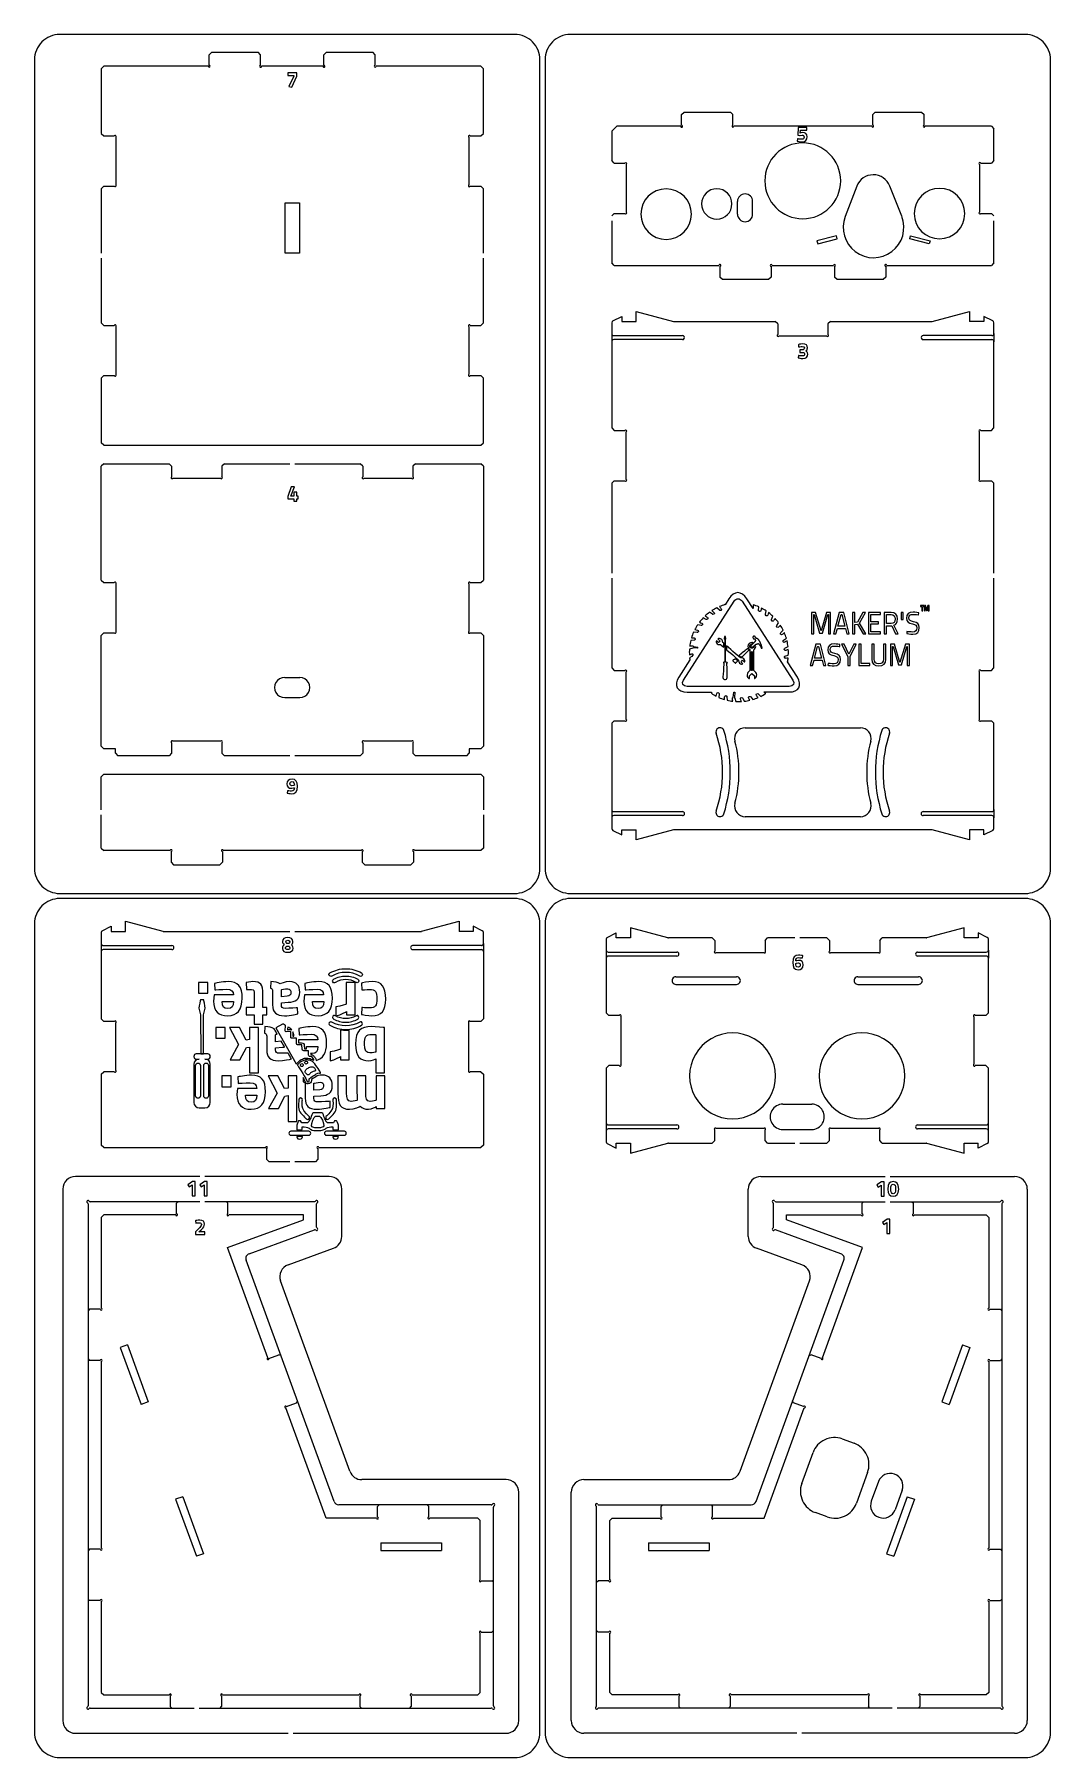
# Model space of a CAD drawing. Header units: millimetres. Extents: x 0 to 201, y 0 to 341.
import ezdxf

# ---------------------------------------------------------------- set-up
doc = ezdxf.new("R2010")
doc.units = ezdxf.units.MM
doc.layers.add('Layer_1', color=7, linetype='CONTINUOUS')

msp = doc.modelspace()

# ---------------------------------------------------------------- linework, layer by layer
at = {"layer": 'Layer_1', "color": 7}
for points in [[(95.132139, 341.132257), (5.132274, 341.132257)], [(196.131937, 341.132257), (106.132177, 341.132257)], [(35.217319, 337.632353), (34.717257, 337.132292)], [(35.217319, 337.632353), (44.367128, 337.632353)], [(44.86719, 335.019067), (44.86719, 337.132292), (44.367128, 337.632353)], [(57.897109, 337.632353), (57.397312, 337.132292)], [(57.897109, 337.632353), (67.047183, 337.632353)], [(67.547245, 335.019067), (67.547245, 337.132292), (67.047183, 337.632353)], [(0.13229, 336.132432), (0.13229, 176.132478)], [(34.530461, 334.832272), (13.832265, 334.832272), (13.332283, 334.33221), (13.332283, 321.557349), (13.832265, 321.05734), (15.923609, 321.05734)], [(34.717257, 335.019067), (34.717257, 337.132292)], [(57.210516, 334.832272), (45.053985, 334.832272)], [(57.397312, 335.019067), (57.397312, 337.132292)], [(86.34084, 321.05734), (88.432104, 321.05734), (88.932166, 321.557349), (88.932166, 334.33221), (88.432104, 334.832272), (67.733776, 334.832272)], [(100.132229, 176.132478), (100.132229, 336.132432)], [(101.132088, 336.132432), (101.132088, 176.132478)], [(201.132026, 176.132478), (201.132026, 336.132432)], [(128.157125, 325.272359), (128.657186, 325.77242)], [(128.157125, 323.159134), (128.157125, 325.272359)], [(128.657186, 325.77242), (137.806996, 325.77242)], [(137.806996, 325.77242), (138.307058, 325.272359)], [(138.307058, 323.159134), (138.307058, 325.272359)], [(165.957039, 325.272359), (166.457101, 325.77242)], [(165.957039, 323.159134), (165.957039, 325.272359)], [(166.457101, 325.77242), (175.607175, 325.77242)], [(175.607175, 325.77242), (176.106972, 325.272359)], [(176.106972, 323.159134), (176.106972, 325.272359)], [(16.197267, 320.783681), (16.197267, 311.38101)], [(86.067261, 320.783681), (86.067261, 311.38101)], [(114.332134, 321.972479), (115.332257, 322.972471)], [(114.332134, 321.972479), (114.332134, 316.167264)], [(127.970594, 322.972471), (115.332257, 322.972471)], [(165.770508, 322.972471), (138.493853, 322.972471)], [(189.432166, 322.972471), (176.293768, 322.972471)], [(189.432166, 322.972471), (189.931963, 322.472462)], [(189.931963, 316.167264), (189.931963, 322.472462)], [(114.832195, 315.667255), (114.332134, 316.167264)], [(114.832195, 315.667255), (116.92346, 315.667255)], [(117.197038, 315.393597), (117.197038, 305.990925)], [(187.067059, 315.393597), (187.067059, 305.990925)], [(187.340637, 315.667255), (189.432166, 315.667255)], [(189.931963, 316.167264), (189.432166, 315.667255)], [(13.832265, 311.107352), (13.332283, 310.607343), (13.332283, 297.832368)], [(13.832265, 311.107352), (15.923609, 311.107352)], [(86.34084, 311.107352), (88.432104, 311.107352)], [(88.932166, 297.832368), (88.932166, 310.607343), (88.432104, 311.107352)], [(162.813529, 311.113728), (160.508746, 305.093566)], [(171.696638, 305.14209), (169.339733, 311.142039)], [(139.202142, 305.582356), (139.202142, 308.082348)], [(142.201984, 305.582356), (142.201984, 308.082348)], [(114.332134, 305.217285), (114.832195, 305.717267)], [(114.332134, 304.217267), (114.332134, 295.932371)], [(114.832195, 305.717267), (116.92346, 305.717267)], [(187.340637, 305.717267), (189.432166, 305.717267)], [(189.432166, 305.717267), (189.931963, 305.217285)], [(189.931963, 295.932371), (189.931963, 304.217267)], [(13.332283, 296.832369), (13.332283, 284.057392), (13.832265, 283.557383), (15.923609, 283.557383)], [(86.34084, 283.557383), (88.432104, 283.557383), (88.932166, 284.057392), (88.932166, 296.832369)], [(114.832195, 295.43237), (114.332134, 295.932371)], [(114.832195, 295.43237), (135.530524, 295.43237)], [(135.717055, 295.245704), (135.717055, 293.132377)], [(145.866988, 295.245704), (145.866988, 293.132377)], [(146.053783, 295.43237), (158.210314, 295.43237)], [(158.397109, 295.245704), (158.397109, 293.132377)], [(168.547042, 295.245704), (168.547042, 293.132377)], [(168.733838, 295.43237), (189.432166, 295.43237)], [(189.931963, 295.932371), (189.432166, 295.43237)], [(136.217116, 292.632368), (135.717055, 293.132377)], [(145.36719, 292.632368), (136.217116, 292.632368)], [(145.866988, 293.132377), (145.36719, 292.632368)], [(158.897171, 292.632368), (158.397109, 293.132377)], [(168.046981, 292.632368), (158.897171, 292.632368)], [(168.547042, 293.132377), (168.046981, 292.632368)], [(16.197267, 283.283724), (16.197267, 273.881053)], [(86.067261, 283.283724), (86.067261, 273.881053)], [(114.332134, 284.085173), (114.332134, 281.932393)], [(114.553325, 284.442942), (116.332117, 285.332391)], [(116.332117, 285.332391), (116.332117, 284.332373)], [(116.332117, 284.332373), (119.132198, 284.332373)], [(119.132198, 286.332382), (126.545285, 284.346025)], [(119.132198, 284.332373), (119.132198, 286.332382)], [(126.649001, 284.332373), (146.657032, 284.332373)], [(147.157094, 283.83239), (146.657032, 284.332373)], [(147.157094, 283.83239), (147.157094, 281.741047)], [(157.607065, 284.332373), (157.107003, 283.83239), (157.107003, 281.741047)], [(157.607065, 284.332373), (177.61536, 284.332373)], [(177.718812, 284.346025), (185.132163, 286.332382)], [(185.132163, 286.332382), (185.132163, 284.332373)], [(189.711037, 284.442942), (187.93198, 285.332391), (187.93198, 284.332373), (185.132163, 284.332373)], [(189.931963, 281.932393), (189.931963, 284.085173)], [(114.332134, 281.932393), (114.332134, 280.33238)], [(114.332134, 280.33238), (114.332134, 263.257543), (114.832195, 262.757481), (116.92346, 262.757481)], [(114.732183, 281.532397), (128.332014, 281.532397)], [(128.332014, 280.732377), (114.732183, 280.732377)], [(147.430673, 281.467389), (156.833424, 281.467389)], [(189.532178, 281.532397), (175.932083, 281.532397)], [(175.932083, 280.732377), (189.532178, 280.732377)], [(187.340637, 262.757481), (189.432166, 262.757481), (189.931963, 263.257543), (189.931963, 280.33238)], [(189.931963, 281.932393), (189.931963, 280.33238)], [(13.332283, 273.107386), (13.832265, 273.607395)], [(13.332283, 273.107386), (13.332283, 260.332313)], [(13.832265, 273.607395), (15.923609, 273.607395)], [(13.832265, 259.832516), (88.432104, 259.832516), (88.932166, 260.332313), (88.932166, 273.107386), (88.432104, 273.607395)], [(86.34084, 273.607395), (88.432104, 273.607395)], [(13.832265, 259.832516), (13.332283, 260.332313)], [(117.197038, 253.081152), (117.197038, 262.483638)], [(187.067059, 253.081152), (187.067059, 262.483638)], [(13.832265, 256.168306), (13.332283, 255.668244)], [(13.832265, 256.168306), (26.757277, 256.168306), (27.257339, 255.668244), (27.257339, 253.57698)], [(37.707309, 256.168306), (37.207247, 255.668244)], [(37.707309, 256.168306), (50.632189, 256.168306)], [(51.632313, 256.168306), (64.557192, 256.168306)], [(65.057254, 255.668244), (64.557192, 256.168306)], [(75.507224, 256.168306), (75.007162, 255.668244)], [(75.507224, 256.168306), (88.432104, 256.168306)], [(88.932166, 255.668244), (88.432104, 256.168306)], [(13.332283, 233.165195), (13.332283, 255.668244)], [(27.530918, 253.303401), (36.933669, 253.303401)], [(37.207247, 255.668244), (37.207247, 253.57698)], [(65.057254, 255.668244), (65.057254, 253.57698)], [(65.330833, 253.303401), (74.733584, 253.303401)], [(75.007162, 255.668244), (75.007162, 253.57698)], [(88.932166, 255.668244), (88.932166, 233.165195)], [(114.832195, 252.807308), (114.332134, 252.307511), (114.332134, 234.53256)], [(114.832195, 252.807308), (116.92346, 252.807308)], [(187.340637, 252.807308), (189.432166, 252.807308)], [(189.931963, 234.53256), (189.931963, 252.307511), (189.432166, 252.807308)], [(13.332283, 233.165195), (13.832265, 232.665398)], [(13.832265, 232.665398), (15.923609, 232.665398)], [(16.197267, 232.391555), (16.197267, 222.989069)], [(86.067261, 232.391555), (86.067261, 222.989069)], [(86.34084, 232.665398), (88.432104, 232.665398)], [(88.432104, 232.665398), (88.932166, 233.165195)], [(114.332134, 233.532437), (114.332134, 215.757486), (114.832195, 215.257424), (116.92346, 215.257424)], [(187.340637, 215.257424), (189.432166, 215.257424), (189.931963, 215.757486), (189.931963, 233.532437)], [(13.832265, 222.715225), (13.332283, 222.215163)], [(16.132259, 198.872593), (16.132259, 199.772704), (13.832265, 199.772704), (13.332283, 200.272766), (13.332283, 222.215163)], [(13.832265, 222.715225), (15.923609, 222.715225)], [(86.34084, 222.715225), (88.432104, 222.715225)], [(88.932166, 222.215163), (88.432104, 222.715225)], [(88.932166, 222.215163), (88.932166, 200.272766)], [(117.197038, 205.581095), (117.197038, 214.983845)], [(187.067059, 205.581095), (187.067059, 214.983845)], [(49.63233, 213.884503), (52.632172, 213.884503)], [(49.63233, 209.884537), (52.632172, 209.884537)], [(114.832195, 205.307516), (114.332134, 204.807454), (114.332134, 187.73259)], [(114.832195, 205.307516), (116.92346, 205.307516)], [(187.340637, 205.307516), (189.432166, 205.307516)], [(189.931963, 187.73259), (189.931963, 204.807454), (189.432166, 205.307516)], [(36.940283, 201.241934), (27.524039, 201.241934)], [(74.740463, 201.241934), (65.323954, 201.241934)], [(140.742015, 203.932478), (163.522082, 203.932478)], [(16.132259, 198.872857), (16.632268, 198.372796)], [(26.757277, 198.372796), (16.632268, 198.372796)], [(27.257075, 198.872593), (26.757277, 198.372796)], [(27.257339, 200.958036), (27.257075, 198.872593)], [(37.207247, 200.958036), (37.207247, 198.872593), (37.707309, 198.372796)], [(50.632189, 198.372796), (37.707309, 198.372796)], [(65.057254, 200.958036), (65.057254, 198.872857), (64.557192, 198.372796), (51.632048, 198.372796)], [(75.007162, 200.958036), (75.007162, 198.872857)], [(75.007162, 198.872857), (75.507224, 198.372796)], [(85.632286, 198.372796), (75.507224, 198.372796)], [(85.632286, 198.372796), (86.132084, 198.872857)], [(88.432104, 199.772704), (86.132084, 199.772704), (86.132084, 198.872857)], [(88.432104, 199.772704), (88.932166, 200.272766)], [(13.832265, 194.733456), (13.332283, 194.233659)], [(13.832265, 194.733456), (88.432104, 194.733456), (88.932166, 194.233659), (88.932166, 187.672001)], [(13.332283, 187.672001), (13.332283, 194.233659)], [(114.332134, 187.73259), (114.332134, 186.132392)], [(189.931963, 187.73259), (189.931963, 186.132392)], [(13.332283, 180.110219), (13.332283, 186.671877)], [(88.932166, 186.671877), (88.932166, 180.110219), (88.432104, 179.610421), (75.29397, 179.610421)], [(114.332134, 186.132392), (114.332134, 183.979745)], [(114.732183, 187.332541), (128.332014, 187.332541)], [(128.332014, 186.532442), (114.732183, 186.532442)], [(163.522082, 186.332417), (140.742015, 186.332417)], [(175.932083, 187.332541), (189.532178, 187.332541)], [(189.532178, 186.532442), (175.932083, 186.532442)], [(189.931963, 183.979745), (189.931963, 186.132392)], [(114.553325, 183.622029), (116.332117, 182.732501), (116.332117, 183.732624), (119.132198, 183.732624)], [(119.132198, 181.732641), (119.132198, 183.732624)], [(126.545285, 183.718866), (119.132198, 181.732641)], [(177.61536, 183.732624), (126.649001, 183.732624)], [(185.132163, 181.732641), (177.718812, 183.718866)], [(185.132163, 183.732624), (185.132163, 181.732641)], [(187.93198, 183.732624), (185.132163, 183.732624)], [(187.93198, 182.732501), (187.93198, 183.732624)], [(189.711037, 183.622029), (187.93198, 182.732501)], [(13.332283, 180.110219), (13.832265, 179.610421)], [(26.970531, 179.610421), (13.832265, 179.610421)], [(27.157327, 179.423626), (27.157327, 177.310401)], [(37.30726, 179.423626), (37.30726, 177.310401)], [(64.770446, 179.610421), (37.493791, 179.610421)], [(64.957242, 179.423626), (64.957242, 177.310401)], [(75.107175, 179.423626), (75.107175, 177.310401), (74.607113, 176.810339)], [(27.157327, 177.310401), (27.657124, 176.810339)], [(27.657124, 176.810339), (36.807198, 176.810339)], [(36.807198, 176.810339), (37.30726, 177.310401)], [(64.957242, 177.310401), (65.457304, 176.810339)], [(65.457304, 176.810339), (74.607113, 176.810339)], [(5.132274, 171.132653), (95.132139, 171.132653)], [(106.132177, 171.132653), (196.131937, 171.132653)], [(95.132139, 170.132529), (5.132274, 170.132529)], [(196.131937, 170.132529), (106.132177, 170.132529)], [(0.13229, 165.132439), (0.13229, 5.133279)], [(13.553395, 163.743114), (15.332266, 164.632642)], [(15.332266, 164.632642), (15.332266, 163.632518)], [(18.132268, 165.632501), (25.545487, 163.646277)], [(18.132268, 163.632518), (18.132268, 165.632501)], [(76.719014, 163.646277), (84.132101, 165.632501)], [(84.132101, 165.632501), (84.132101, 163.632518)], [(88.710974, 163.743114), (86.932183, 164.632642), (86.932183, 163.632518), (84.132101, 163.632518)], [(100.132229, 5.133279), (100.132229, 165.132439)], [(101.132088, 165.132439), (101.132088, 5.133279)], [(125.445413, 162.346116), (118.032062, 164.332605), (118.032062, 162.332622), (115.232245, 162.332622), (115.232245, 163.332481)], [(188.6109, 162.443218), (186.832109, 163.332481), (186.832109, 162.332622), (184.032027, 162.332622), (184.032027, 164.332605), (176.618941, 162.346116)], [(201.132026, 5.133279), (201.132026, 165.132439)], [(13.332283, 163.385398), (13.332283, 161.232486)], [(13.332283, 161.232486), (13.332283, 159.632553)], [(13.73228, 160.832437), (27.332216, 160.832437)], [(15.332266, 163.632518), (18.132268, 163.632518)], [(25.649018, 163.632518), (50.632189, 163.632518)], [(51.632313, 163.632518), (76.615562, 163.632518)], [(88.532116, 160.832437), (74.932285, 160.832437)], [(88.932166, 161.232486), (88.932166, 163.385398)], [(88.932166, 161.232486), (88.932166, 159.632553)], [(113.232262, 162.085237), (113.232262, 159.93259)], [(113.453189, 162.443218), (115.232245, 163.332481)], [(134.217134, 162.332622), (125.548865, 162.332622)], [(134.217134, 162.332622), (134.717195, 161.83256)], [(134.717195, 161.83256), (134.717195, 159.741296)], [(144.667104, 161.83256), (145.167166, 162.332622)], [(144.667104, 161.83256), (144.667104, 159.741296)], [(150.532115, 162.332622), (145.167166, 162.332622)], [(156.897188, 162.332622), (151.531974, 162.332622)], [(156.897188, 162.332622), (157.396986, 161.83256)], [(157.396986, 161.83256), (157.396986, 159.741296)], [(167.347159, 161.83256), (167.846956, 162.332622)], [(167.347159, 161.83256), (167.347159, 159.741296)], [(176.515224, 162.332622), (167.846956, 162.332622)], [(188.832092, 159.93259), (188.832092, 162.085237)], [(13.332283, 159.632553), (13.332283, 146.307624)], [(27.332216, 160.032602), (13.73228, 160.032602)], [(74.932285, 160.032602), (88.532116, 160.032602)], [(88.932166, 159.632553), (88.932166, 146.307624)], [(113.232262, 159.93259), (113.232262, 158.332656)], [(113.232262, 158.332656), (113.232262, 147.507508)], [(113.632047, 159.53254), (127.232142, 159.53254)], [(127.232142, 158.732441), (113.632047, 158.732441)], [(134.990774, 159.467453), (144.393525, 159.467453)], [(157.670829, 159.467453), (167.073315, 159.467453)], [(174.831947, 159.53254), (188.432042, 159.53254)], [(188.432042, 158.732441), (174.831947, 158.732441)], [(188.832092, 159.93259), (188.832092, 158.332656)], [(188.832092, 147.507508), (188.832092, 158.332656)], [(127.032118, 154.642517), (139.032015, 154.642517)], [(163.032074, 154.642517), (175.031972, 154.642517)], [(127.032118, 153.132542), (139.032015, 153.132542)], [(163.032074, 153.132542), (175.031972, 153.132542)], [(113.732059, 147.007446), (113.232262, 147.507508)], [(115.823588, 147.007446), (113.732059, 147.007446)], [(116.097167, 146.733867), (116.097167, 137.331116)], [(185.967187, 146.733867), (185.967187, 137.331116)], [(188.33203, 147.007446), (186.240766, 147.007446)], [(188.832092, 147.507508), (188.33203, 147.007446)], [(13.832265, 145.807562), (13.332283, 146.307624)], [(15.923609, 145.807562), (13.832265, 145.807562)], [(16.197267, 136.131232), (16.197267, 145.533983)], [(86.067261, 136.131232), (86.067261, 145.533983)], [(88.432104, 145.807562), (86.34084, 145.807562)], [(88.932166, 146.307624), (88.432104, 145.807562)], [(113.232262, 136.557475), (113.732059, 137.057537)], [(113.232262, 136.557475), (113.232262, 125.732591)], [(115.823588, 137.057537), (113.732059, 137.057537)], [(188.33203, 137.057537), (186.240766, 137.057537)], [(188.33203, 137.057537), (188.832092, 136.557475)], [(188.832092, 125.732591), (188.832092, 136.557475)], [(13.332283, 135.357592), (13.832265, 135.857653)], [(13.332283, 135.357592), (13.332283, 121.332576)], [(15.923609, 135.857653), (13.832265, 135.857653)], [(88.432104, 135.857653), (86.34084, 135.857653)], [(88.432104, 135.857653), (88.932166, 135.357592)], [(88.932166, 135.357592), (88.932166, 121.332576)], [(148.182089, 129.43252), (153.882, 129.43252)], [(113.232262, 125.732591), (113.232262, 124.132658)], [(113.232262, 124.132658), (113.232262, 121.979746)], [(113.632047, 125.332542), (127.232142, 125.332542)], [(127.232142, 124.532707), (113.632047, 124.532707)], [(134.717195, 122.232687), (134.717195, 124.323951)], [(144.393525, 124.59753), (134.990774, 124.59753)], [(144.667104, 122.232687), (144.667104, 124.323951)], [(148.182089, 124.432695), (153.882, 124.432695)], [(157.396986, 122.232687), (157.396986, 124.323951)], [(167.073315, 124.59753), (157.670829, 124.59753)], [(167.347159, 122.232687), (167.347159, 124.323951)], [(174.831947, 125.332542), (188.432042, 125.332542)], [(188.432042, 124.532707), (174.831947, 124.532707)], [(188.832092, 124.132658), (188.832092, 125.732591)], [(188.832092, 121.979746), (188.832092, 124.132658)], [(13.832265, 120.832514), (13.332283, 121.332576)], [(13.832265, 120.832514), (45.870489, 120.832514)], [(46.057284, 120.645983), (46.057284, 118.532494)], [(56.207217, 120.645983), (56.207217, 118.532494)], [(56.394013, 120.832514), (88.432104, 120.832514)], [(88.932166, 121.332576), (88.432104, 120.832514)], [(113.453189, 121.62203), (115.232245, 120.732502), (115.232245, 121.732625), (118.032062, 121.732625), (118.032062, 119.732642), (125.445413, 121.718867)], [(125.548865, 121.732625), (134.217134, 121.732625)], [(134.717195, 122.232687), (134.217134, 121.732625)], [(145.167166, 121.732625), (144.667104, 122.232687)], [(145.167166, 121.732625), (150.532115, 121.732625)], [(151.531974, 121.732625), (156.897188, 121.732625)], [(157.396986, 122.232687), (156.897188, 121.732625)], [(167.846956, 121.732625), (167.347159, 122.232687)], [(167.846956, 121.732625), (176.515224, 121.732625)], [(176.618941, 121.718867), (184.032027, 119.732642), (184.032027, 121.732625), (186.832109, 121.732625)], [(186.832109, 120.732502), (186.832109, 121.732625)], [(188.6109, 121.62203), (186.832109, 120.732502)], [(46.557346, 118.032697), (46.057284, 118.532494)], [(50.632189, 118.032697), (46.557346, 118.032697)], [(55.707155, 118.032697), (51.632313, 118.032697)], [(56.207217, 118.532494), (55.707155, 118.032697)], [(5.732295, 112.632558), (5.732295, 7.432505)], [(32.832368, 115.132602), (8.232287, 115.132602)], [(58.432096, 115.132602), (33.832227, 115.132602)], [(60.93214, 103.263409), (60.93214, 112.632558)], [(141.332035, 103.263409), (141.332035, 112.632558)], [(143.83208, 115.132602), (168.431949, 115.132602)], [(169.432073, 115.132602), (194.031942, 115.132602)], [(196.531986, 112.632558), (196.531986, 7.432505)], [(10.732279, 109.699655), (10.732279, 10.36673)], [(32.832368, 110.132513), (11.165295, 110.132513)], [(28.557235, 110.132513), (28.257198, 109.832476)], [(28.257198, 107.719251), (28.257198, 109.832476)], [(55.499193, 110.132513), (33.832227, 110.132513)], [(38.407131, 107.719251), (38.407131, 109.832476), (38.107359, 110.132513)], [(55.932316, 105.126073), (55.932316, 109.699655)], [(146.332125, 105.126073), (146.332125, 109.699655)], [(146.765247, 110.132513), (168.431949, 110.132513)], [(163.857044, 107.719251), (163.857044, 109.832476), (164.157081, 110.132513)], [(169.432073, 110.132513), (191.099039, 110.132513)], [(173.70694, 110.132513), (174.006977, 109.832476)], [(174.006977, 107.719251), (174.006977, 109.832476)], [(191.532161, 109.699655), (191.532161, 10.36673)], [(28.070667, 107.53272), (13.832265, 107.53272), (13.332283, 107.032658), (13.332283, 89.044189)], [(46.272655, 79.237685), (38.332254, 101.053876), (53.332258, 106.513547), (53.332258, 107.53272), (38.593927, 107.53272)], [(155.991521, 79.237685), (163.932186, 101.053876), (148.932182, 106.513547), (148.932182, 107.53272), (163.670513, 107.53272)], [(174.193773, 107.53272), (188.432042, 107.53272), (188.932104, 107.032658), (188.932104, 89.044189)], [(42.604476, 99.842086), (55.525387, 104.544785)], [(159.659964, 99.842086), (146.739053, 104.544785)], [(50.319452, 97.650016), (59.287228, 100.914177)], [(151.944988, 97.650016), (142.976948, 100.914177)], [(59.393326, 50.790779), (42.006783, 98.560182)], [(142.87085, 50.790779), (160.257657, 98.560182)], [(62.535249, 56.777499), (48.825087, 94.445651)], [(139.729191, 56.777499), (153.439089, 94.445651)], [(13.14562, 88.857658), (11.032263, 88.857658), (10.732279, 88.557621)], [(189.118635, 88.857658), (191.232124, 88.857658), (191.532161, 88.557621)], [(10.732279, 79.007763), (11.032263, 78.707725)], [(13.14562, 78.707725), (11.032263, 78.707725)], [(13.332283, 78.52093), (13.332283, 41.544397)], [(18.526762, 81.822397), (17.107829, 81.30593), (21.212067, 70.029668)], [(18.526762, 81.822397), (22.631, 70.546134)], [(46.512102, 79.126031), (48.497798, 79.848872)], [(48.882237, 79.669485), (48.497798, 79.848872)], [(153.381939, 79.669485), (153.766378, 79.848872)], [(155.752338, 79.126031), (153.766378, 79.848872)], [(183.737546, 81.822397), (179.633335, 70.546134)], [(183.737546, 81.822397), (185.156505, 81.30593), (181.052293, 70.029668)], [(188.932104, 78.52093), (188.932104, 41.544397)], [(189.118635, 78.707725), (191.232124, 78.707725)], [(191.532161, 79.007763), (191.232124, 78.707725)], [(22.631, 70.546134), (21.212067, 70.029668)], [(67.810505, 47.532704), (57.812442, 47.532704), (49.871777, 69.348896)], [(49.983431, 69.588343), (51.969391, 70.310919), (52.148779, 70.695623)], [(134.453671, 47.532704), (144.451998, 47.532704), (152.392398, 69.348896)], [(152.280744, 69.588343), (150.295049, 70.310919), (150.115661, 70.695623)], [(179.633335, 70.546134), (181.052293, 70.029668)], [(159.913964, 63.180407), (162.263196, 62.325275)], [(151.923028, 54.382758), (154.146319, 60.490657)], [(93.432193, 55.132586), (64.884481, 55.132586)], [(108.832247, 55.132586), (137.379959, 55.132586)], [(164.952682, 56.55763), (162.729391, 50.449467)], [(167.084692, 54.734389), (165.682402, 50.881796)], [(29.47137, 51.752274), (28.052411, 51.235808), (32.156623, 39.959545)], [(29.47137, 51.752274), (33.575581, 40.476011)], [(95.932238, 7.432505), (95.932238, 52.632806)], [(106.332202, 7.432505), (106.332202, 52.632806)], [(172.792806, 51.752274), (168.688594, 40.476011)], [(172.792806, 51.752274), (174.211764, 51.235808), (170.107553, 39.959545)], [(171.783157, 53.024389), (170.380867, 49.171531)], [(90.499291, 50.132761), (60.333125, 50.132761)], [(68.297337, 50.132761), (67.9973, 49.832724)], [(67.9973, 47.719235), (67.9973, 49.832724)], [(78.147233, 47.719235), (78.147233, 49.832724), (77.847196, 50.132761)], [(90.932149, 10.36673), (90.932149, 49.699639)], [(111.332027, 10.36673), (111.332027, 49.699639)], [(111.765149, 50.132761), (141.931316, 50.132761)], [(124.116942, 47.719235), (124.116942, 49.832724), (124.416979, 50.132761)], [(133.967103, 50.132761), (134.26714, 49.832724)], [(134.26714, 47.719235), (134.26714, 49.832724)], [(156.961747, 47.759981), (154.612514, 48.615113)], [(88.332091, 35.294418), (88.332091, 47.032642), (87.832294, 47.532704), (78.334029, 47.532704)], [(113.932084, 35.294418), (113.932084, 47.032642), (114.432146, 47.532704), (123.930411, 47.532704)], [(13.14562, 41.357602), (11.032263, 41.357602), (10.732279, 41.057565)], [(68.6323, 42.642681), (68.6323, 41.132706), (80.632197, 41.132706)], [(68.6323, 42.642681), (80.632197, 42.642681)], [(80.632197, 42.642681), (80.632197, 41.132706)], [(121.632243, 42.642681), (121.632243, 41.132706), (133.632141, 41.132706)], [(121.632243, 42.642681), (133.632141, 42.642681)], [(133.632141, 42.642681), (133.632141, 41.132706)], [(189.118635, 41.357602), (191.232124, 41.357602), (191.532161, 41.057565)], [(33.575581, 40.476011), (32.156623, 39.959545)], [(168.688594, 40.476011), (170.107553, 39.959545)], [(88.518887, 35.107622), (90.632111, 35.107622)], [(90.932149, 34.807585), (90.632111, 35.107622)], [(111.332027, 34.807585), (111.632064, 35.107622)], [(113.745553, 35.107622), (111.632064, 35.107622)], [(10.732279, 31.506912), (11.032263, 31.207933)], [(13.14562, 31.207933), (11.032263, 31.207933)], [(13.332283, 31.020079), (13.332283, 13.033727), (13.832265, 12.533665), (26.820513, 12.533665)], [(188.932104, 31.020079), (188.932104, 13.033727), (188.432042, 12.533665), (175.443663, 12.533665)], [(189.118635, 31.207933), (191.232124, 31.207933)], [(191.532161, 31.506912), (191.232124, 31.207933)], [(74.843915, 12.533665), (87.832294, 12.533665), (88.332091, 13.033727), (88.332091, 24.770629)], [(88.518887, 24.958483), (90.632111, 24.958483), (90.932149, 25.257462)], [(113.745553, 24.958483), (111.632064, 24.958483), (111.332027, 25.257462)], [(127.420525, 12.533665), (114.432146, 12.533665), (113.932084, 13.033727), (113.932084, 24.770629)], [(27.007308, 12.345811), (27.007308, 10.231793), (27.307345, 9.932814)], [(36.857204, 9.932814), (37.157241, 10.231793)], [(37.157241, 12.345811), (37.157241, 10.231793)], [(37.344037, 12.533665), (64.320655, 12.533665)], [(64.507186, 12.345811), (64.507186, 10.231793), (64.807223, 9.932814)], [(74.357082, 9.932814), (74.657119, 10.231793)], [(74.657119, 12.345811), (74.657119, 10.231793)], [(127.607056, 12.345811), (127.607056, 10.231793)], [(127.907094, 9.932814), (127.607056, 10.231793)], [(137.75699, 12.345811), (137.75699, 10.231793), (137.457217, 9.932814)], [(164.920403, 12.533665), (137.943785, 12.533665)], [(165.107199, 12.345811), (165.107199, 10.231793)], [(165.406971, 9.932814), (165.107199, 10.231793)], [(175.257132, 12.345811), (175.257132, 10.231793), (174.957095, 9.932814)], [(11.165295, 9.932814), (31.695454, 9.932814)], [(32.695314, 9.932814), (90.499291, 9.932814)], [(169.794287, 9.932814), (111.765149, 9.932814)], [(191.099039, 9.932814), (170.79441, 9.932814)], [(8.232287, 4.932195), (50.332152, 4.932195)], [(51.332275, 4.932195), (93.432193, 4.932195)], [(150.932165, 4.932195), (108.832247, 4.932195)], [(194.031942, 4.932195), (151.932024, 4.932195)], [(5.132274, 0.13266), (95.132139, 0.13266)], [(106.132177, 0.13266), (196.131937, 0.13266)]]:
    msp.add_lwpolyline(points, dxfattribs=at)
at = {"layer": 'Layer_1', "color": 1}
for points in [[(50.232278, 333.02449), (51.434543, 333.02449), (51.434543, 332.889024), (50.482044, 330.852792), (51.02391, 330.700392), (52.018743, 332.884791), (52.018743, 333.54519), (50.232278, 333.54519)], [(158.867538, 301.007213), (158.790015, 301.297011), (154.92631, 300.261724), (155.08162, 299.682169), (158.945325, 300.717442)], [(173.356632, 301.007213), (173.434155, 301.297011), (177.297861, 300.261724), (177.14255, 299.682169), (173.278845, 300.717442)], [(51.417608, 248.784476), (52.001808, 248.784476), (52.001808, 249.245908), (52.268507, 249.245908), (52.268507, 249.753908), (52.001808, 249.753908), (52.001808, 250.537074), (51.417608, 250.537074), (51.417608, 249.753908), (50.816475, 249.753908), (51.565775, 251.578473), (50.922309, 251.578473), (50.232276, 249.690408), (50.232276, 249.245908), (51.417608, 249.245908)], [(157.625242, 226.735395), (156.807679, 226.735395), (155.73344, 223.12291), (154.659201, 226.735395), (153.841639, 226.735395), (153.841639, 222.523998), (154.278939, 222.523998), (154.278939, 226.317108), (154.374005, 226.317108), (155.438737, 222.676103), (156.018636, 222.676103), (157.092875, 226.317108), (157.178434, 226.317108), (157.178434, 222.523998), (157.625242, 222.523998)], [(158.224154, 222.523998), (158.689974, 222.523998), (158.984677, 223.598237), (160.562762, 223.598237), (160.857465, 222.523998), (161.323286, 222.523998), (160.23954, 226.735395), (159.317406, 226.735395)], [(159.688161, 226.317108), (159.868785, 226.317108), (160.467697, 224.007018), (159.079742, 224.007018)], [(162.967917, 224.396787), (164.042156, 222.523998), (164.565016, 222.523998), (163.367192, 224.653463), (164.49847, 226.735395), (163.97561, 226.735395), (162.95841, 224.815074), (162.388018, 224.786555), (162.388018, 226.735395), (161.931704, 226.735395), (161.931704, 222.523998), (162.388018, 222.523998), (162.388018, 224.377773)], [(167.474017, 222.523998), (167.474017, 222.942286), (165.582216, 222.942286), (165.582216, 224.463332), (167.131782, 224.463332), (167.131782, 224.872114), (165.582216, 224.872114), (165.582216, 226.317108), (167.474017, 226.317108), (167.474017, 226.735395), (165.125902, 226.735395), (165.125902, 222.523998)], [(171.989623, 226.744902), (171.561829, 226.744902), (171.580842, 225.356947), (171.980117, 225.356947)], [(175.383458, 227.933219), (175.649641, 227.933219), (175.649641, 227.087137), (175.839772, 227.087137), (175.839772, 227.933219), (176.067929, 227.933219), (176.067929, 228.104337), (175.383458, 228.104337)], [(176.182008, 227.077631), (176.362632, 227.077631), (176.362632, 227.847661), (176.581282, 227.13467), (176.72388, 227.13467), (176.952037, 227.847661), (176.952037, 227.077631), (177.132662, 227.077631), (177.132662, 228.104337), (176.885492, 228.104337), (176.647828, 227.391347), (176.419671, 228.104337), (176.172501, 228.104337)], [(143.47951, 221.221602), (143.45099, 221.259628), (143.422471, 221.288148), (143.403458, 221.326174), (143.374938, 221.3642), (143.346418, 221.39272), (143.317899, 221.42124), (143.289379, 221.449759), (143.26086, 221.468772), (143.241847, 221.487785), (143.20382, 221.516305), (143.175301, 221.535318), (143.146781, 221.544825), (143.118262, 221.563838), (143.089742, 221.573344), (143.080235, 221.573344), (143.070729, 221.563838), (143.051716, 221.563838), (143.042209, 221.563838), (143.032703, 221.563838), (143.023196, 221.563838), (143.004183, 221.563838), (143.004183, 221.563838), (142.994676, 221.563838), (142.994676, 221.563838), (142.98517, 221.563838), (142.975663, 221.573344), (142.966157, 221.573344), (142.95665, 221.573344), (142.95665, 221.582851), (142.947144, 221.582851), (142.937637, 221.592357), (142.928131, 221.601864), (142.918624, 221.601864), (142.909118, 221.61137), (142.909118, 221.61137), (142.899611, 221.630383), (142.890105, 221.63989), (142.880598, 221.63989), (142.880598, 221.649396), (142.871091, 221.658903), (142.861585, 221.677916), (142.861585, 221.677916), (142.852078, 221.687423), (142.852078, 221.687423), (142.842572, 221.706436), (142.842572, 221.715942), (142.833065, 221.734955), (142.823559, 221.753968), (142.814052, 221.772982), (142.814052, 221.782488), (142.814052, 221.791995), (142.804546, 221.811008), (142.795039, 221.830021), (142.795039, 221.85854), (142.785533, 221.877553), (142.566882, 222.10571), (142.547869, 222.096204), (142.519349, 222.086697), (142.500336, 222.077191), (142.471817, 222.077191), (142.452804, 222.067684), (142.433791, 222.058178), (142.414778, 222.048671), (142.395764, 222.039165), (142.376751, 222.029658), (142.357738, 222.020152), (142.348232, 222.010645), (142.329219, 222.001138), (142.319712, 221.991632), (142.310206, 221.972619), (142.291193, 221.963112), (142.281686, 221.953606), (142.272179, 221.934593), (142.262673, 221.91558), (142.253166, 221.906073), (142.24366, 221.88706), (142.234153, 221.868047), (142.234153, 221.849034), (142.224647, 221.830021), (142.224647, 221.801501), (142.405271, 221.554331), (142.424284, 221.544825), (142.452804, 221.544825), (142.471817, 221.535318), (142.49083, 221.535318), (142.528856, 221.516305), (142.566882, 221.497292), (142.604908, 221.478279), (142.633428, 221.459266), (142.642935, 221.440253), (142.652441, 221.430746), (142.671454, 221.411733), (142.680961, 221.402226), (142.690467, 221.383213), (142.699974, 221.3642), (142.699974, 221.345187), (142.70948, 221.326174), (142.718987, 221.316668), (142.718987, 221.288148), (142.728493, 221.269135), (142.728493, 221.250122), (142.738, 221.231109), (142.738, 221.202589), (142.738, 221.183576), (142.738, 221.155056), (142.738, 221.107524), (142.728493, 221.050484), (142.70948, 221.040978), (142.699974, 221.031471), (142.671454, 221.012458), (142.661948, 220.993445), (142.642935, 220.983939), (142.623921, 220.964926), (142.614415, 220.955419), (142.604908, 220.945913), (142.604908, 220.926899), (142.595402, 220.917393), (142.585895, 220.89838), (142.585895, 220.879367), (142.576389, 220.86986), (142.49083, 220.774795), (142.46231, 220.755782), (142.452804, 220.746275), (142.443297, 220.727262), (142.395764, 220.679729), (142.348232, 220.641703), (142.300699, 220.594171), (142.253166, 220.546638), (142.234153, 220.527625), (142.205634, 220.499105), (142.167608, 220.461079), (142.120075, 220.413546), (141.815866, 220.147363), (141.815866, 220.004765), (142.053529, 219.795621), (142.063036, 219.795621), (142.386258, 220.071311), (142.481323, 220.147363), (142.576389, 220.223415), (142.671454, 220.308974), (142.776026, 220.385027), (142.880598, 220.470586), (142.890105, 220.470586), (142.890105, 220.470586), (142.890105, 220.470586), (142.909118, 220.470586), (142.918624, 220.470586), (142.928131, 220.470586), (142.947144, 220.470586), (142.975663, 220.480092), (142.994676, 220.480092), (143.01369, 220.489599), (143.032703, 220.489599), (143.042209, 220.499105), (143.042209, 220.499105), (143.051716, 220.499105), (143.061222, 220.508612), (143.089742, 220.518118), (143.118262, 220.527625), (143.146781, 220.537131), (143.175301, 220.556144), (143.194314, 220.556144), (143.213327, 220.565651), (143.241847, 220.584664), (143.251353, 220.584664), (143.26086, 220.594171), (143.270366, 220.603677), (143.289379, 220.603677), (143.308392, 220.603677), (143.317899, 220.603677), (143.336912, 220.603677), (143.346418, 220.603677), (143.355925, 220.594171), (143.374938, 220.584664), (143.384445, 220.575157), (143.393951, 220.565651), (143.403458, 220.556144), (143.412964, 220.537131), (143.422471, 220.527625), (143.431977, 220.508612), (143.431977, 220.489599), (143.441484, 220.461079), (143.45099, 220.442066), (143.489017, 220.413546), (143.498523, 220.394533), (143.517536, 220.37552), (143.555562, 220.337494), (143.584082, 220.299468), (143.622108, 220.261442), (143.650628, 220.223415), (143.679147, 220.175883), (143.69816, 220.15687), (143.707667, 220.12835), (143.736187, 220.080817), (143.764706, 220.033285), (143.793226, 219.985752), (143.812239, 219.957232), (143.821745, 219.928713), (143.840759, 219.871673), (143.869278, 219.814634), (143.888291, 219.757595), (143.916811, 219.700556), (143.935824, 219.691049), (143.964344, 219.691049), (143.983357, 219.691049), (144.011876, 219.691049), (144.030889, 219.700556), (144.049902, 219.700556), (144.059409, 219.710062), (144.078422, 219.719569), (144.040396, 219.824141), (144.021383, 219.900193), (144.011876, 219.947726), (144.00237, 219.985752), (143.992863, 220.023778), (143.983357, 220.071311), (143.97385, 220.109337), (143.964344, 220.147363), (143.94533, 220.194896), (143.935824, 220.232922), (143.926317, 220.270948), (143.907304, 220.318481), (143.897798, 220.356507), (143.878785, 220.394533), (143.850265, 220.480092), (143.831252, 220.518118), (143.812239, 220.565651), (143.774213, 220.641703), (143.736187, 220.727262), (143.69816, 220.803314), (143.660134, 220.888873), (143.641121, 220.926899), (143.612602, 220.974432), (143.574575, 221.050484), (143.527043, 221.136043), (143.498523, 221.174069)], [(153.594469, 216.240175), (154.060289, 216.240175), (154.354992, 217.314414), (155.933077, 217.314414), (156.22778, 216.240175), (156.693601, 216.240175), (155.609855, 220.451572), (154.687721, 220.451572)], [(155.058476, 220.033285), (155.2391, 220.033285), (155.838012, 217.723195), (154.450057, 217.723195)], [(161.47539, 216.240175), (161.47539, 218.008392), (162.692227, 220.451572), (162.197887, 220.451572), (161.247233, 218.512238), (160.306086, 220.451572), (159.802239, 220.451572), (161.028583, 218.008392), (161.028583, 216.240175)], [(165.354059, 216.648956), (163.699921, 216.648956), (163.699921, 220.451572), (163.2341, 220.451572), (163.2341, 216.240175), (165.354059, 216.240175)], [(173.23498, 220.451572), (172.426924, 220.451572), (171.343179, 216.839087), (170.278446, 220.451572), (169.451377, 220.451572), (169.451377, 216.240175), (169.888678, 216.240175), (169.888678, 220.033285), (169.983744, 220.033285), (171.057983, 216.39228), (171.628375, 216.39228), (172.712121, 220.033285), (172.797679, 220.033285), (172.797679, 216.240175), (173.23498, 216.240175)], [(137.205194, 216.801061)], [(34.40716, 153.529445), (32.551085, 153.529445), (32.551085, 151.389803), (34.40716, 151.389803)], [(37.867037, 144.628283), (36.010962, 144.628283), (36.010962, 142.488642), (37.867037, 142.488642)], [(42.700555, 144.628283), (42.700555, 142.230853), (41.991639, 142.114848), (40.689809, 144.628283), (38.743508, 144.628283), (40.509357, 141.238369), (38.833735, 138.18358), (40.767144, 138.18358), (42.043196, 140.619678), (42.700555, 140.735682), (42.700555, 135.605698), (44.427737, 135.605698), (44.427737, 144.628283)], [(39.019588, 135.028119), (37.163514, 135.028119), (37.163514, 132.888477), (39.019588, 132.888477)], [(50.310693, 135.028119), (50.310693, 132.630689), (49.601775, 132.514684), (48.299946, 135.028119), (46.353645, 135.028119), (48.119494, 131.638204), (46.443871, 128.583415), (48.377282, 128.583415), (49.653333, 131.019513), (50.310693, 131.135517), (50.310693, 126.005533), (52.037874, 126.005533), (52.037874, 135.028119)], [(30.441368, 113.50305), (30.708068, 113.06702), (31.313434, 113.45649), (31.313434, 111.32289), (31.897633, 111.32289), (31.897633, 114.11689), (31.364234, 114.11689)], [(32.81203, 113.50305), (33.07873, 113.06702), (33.684096, 113.45649), (33.684096, 111.32289), (34.268296, 111.32289), (34.268296, 114.11689), (33.734896, 114.11689)], [(166.76906, 113.44171), (167.03576, 113.00568), (167.64112, 113.39515), (167.64112, 111.26155), (168.22532, 111.26155), (168.22532, 114.05555), (167.69192, 114.05555)], [(167.89004, 106.03388), (168.15674, 105.59784), (168.76211, 105.98731), (168.76211, 103.85371), (169.34631, 103.85371), (169.34631, 106.64771), (168.81291, 106.64771)]]:
    msp.add_lwpolyline(points, close=True, dxfattribs=at)
for points in [[(151.188848, 322.719858), (151.112655, 321.208553), (151.459735, 321.128116)], [(151.574005, 321.606487), (151.645999, 322.211855), (152.894623, 322.211855), (152.894623, 322.719857), (151.188848, 322.719858)], [(151.095726, 320.463483), (151.032231, 320.031681)], [(151.25344, 279.73944), (151.29151, 279.307643)], [(151.26188, 277.584675), (151.23228, 277.140175)], [(152.08738, 278.702277), (151.52435, 278.702277), (151.52435, 278.219677), (152.08738, 278.219677)], [(128.525723, 213.359694), (138.517096, 228.950419)], [(137.499896, 229.444759), (136.758386, 228.284961), (136.69184, 228.294468)], [(140.142714, 228.950419), (150.153101, 213.3692)], [(142.300699, 228.275455), (142.300699, 227.733582), (142.300699, 227.524438), (141.064849, 229.444759)], [(133.022316, 225.37596), (132.394884, 225.65165)], [(134.239153, 226.39316), (133.668761, 226.773422)], [(135.617601, 227.191709), (135.123261, 227.667036)], [(143.365432, 227.182203), (143.412964, 227.866674)], [(144.734373, 226.383653), (144.895984, 227.049111)], [(145.95121, 225.356947), (146.2269, 225.984379)], [(169.593975, 226.725889), (168.206021, 226.725889), (168.206021, 222.514492), (168.671841, 222.514492), (168.671841, 224.130603), (169.708054, 224.130603), (170.459071, 222.523998)], [(169.593975, 224.539385), (168.671841, 224.539385), (168.671841, 226.326614), (169.593975, 226.326614)], [(175.031716, 226.288588), (175.050729, 226.66885)], [(130.103808, 221.725449), (130.645681, 221.725449)], [(131.19706, 222.790181), (130.512589, 222.837714)], [(131.99561, 224.159123), (131.330152, 224.320734)], [(136.843945, 216.905633), (136.843945, 221.3642), (136.900984, 221.506798), (136.834439, 221.963112), (136.663321, 221.963112), (136.596775, 221.506798), (136.672827, 221.373707), (136.672827, 216.91514)], [(146.96841, 224.14011), (147.348672, 224.710502)], [(147.76696, 222.761662), (148.242287, 223.256002)], [(148.318339, 221.269135), (148.869718, 221.677916)], [(170.459071, 222.523998), (170.962917, 222.523998), (170.154861, 224.225669)], [(172.721627, 222.951792), (172.693107, 222.571531)], [(130.350978, 219.691049), (129.695027, 219.491412)], [(130.45555, 218.455199), (130.170354, 218.008392), (129.733053, 217.789741)], [(130.636174, 221.250122), (129.951704, 221.174069)], [(130.531603, 220.004765), (131.377685, 219.9097), (131.235087, 219.681543), (130.474563, 219.767102)], [(135.45599, 220.822327), (135.142274, 221.098017), (134.99017, 221.088511)], [(135.341912, 221.516305), (135.674641, 221.212096)], [(135.45599, 221.563838), (135.370431, 221.535318)], [(135.665134, 221.582851), (135.627108, 221.582851)], [(135.788719, 220.423053), (135.798226, 220.423053)], [(136.492203, 219.85266), (136.492203, 220.660716), (136.482697, 220.660716)], [(137.053089, 220.137857), (137.053089, 219.377333)], [(141.264486, 219.653023), (141.245473, 219.643517), (141.22646, 219.624503), (141.131395, 219.548451), (141.036329, 219.472399), (140.941264, 219.396346), (140.893731, 219.35832), (140.846198, 219.320294), (140.798666, 219.282268), (140.751133, 219.244242), (140.7036, 219.206216), (140.684587, 219.187203), (140.675081, 219.177696), (140.665574, 219.16819), (140.580015, 219.101644), (140.161728, 218.778421), (140.085675, 218.721382), (140.038143, 218.683356), (139.99061, 218.64533), (139.96209, 218.61681), (139.905051, 218.569278), (139.848012, 218.521745), (139.828999, 218.512238), (139.809986, 218.502732), (139.762453, 218.464706), (139.71492, 218.426679), (139.676894, 218.388653), (139.629361, 218.341121), (139.581829, 218.293588), (139.543802, 218.255562), (139.505776, 218.227042), (139.486763, 218.217536)], [(140.066662, 217.922833), (140.123701, 217.979872), (140.161728, 218.008392), (140.23778, 218.074937), (140.2663, 218.103457), (140.342352, 218.179509), (140.370871, 218.208029), (140.418404, 218.246055), (140.45643, 218.284081), (140.532483, 218.350627), (140.608535, 218.417173), (140.684587, 218.483719), (140.751133, 218.550264), (140.912744, 218.749902), (140.988797, 218.825954), (141.064849, 218.902006), (141.140901, 218.978059), (141.245473, 219.063618)], [(141.245473, 219.063618), (141.331032, 219.13967), (141.416591, 219.215722), (141.50215, 219.291775), (141.540176, 219.320294)], [(142.776026, 220.232922), (142.747506, 220.204402), (142.652441, 220.12835), (142.557376, 220.052298), (142.46231, 219.976245), (142.414778, 219.938219), (142.414778, 219.871674), (142.205634, 219.66253), (142.101062, 219.66253), (141.910931, 219.66253), (141.891918, 219.66253), (141.654254, 219.871674), (141.654254, 220.014272), (141.654254, 220.185389), (141.654254, 220.194896), (141.891918, 220.442066), (141.939451, 220.442066), (142.034516, 220.527625), (142.082049, 220.565651), (142.129581, 220.603677), (142.148594, 220.62269), (142.167608, 220.641703), (142.21514, 220.679729), (142.262673, 220.727262), (142.300699, 220.765288)], [(141.673267, 219.35832), (141.673267, 215.232482)], [(141.939451, 215.365574), (141.939451, 218.902006)], [(142.129581, 218.902006), (142.129581, 215.365574)], [(142.443297, 215.232482), (142.443297, 219.377333)], [(148.594029, 219.700556), (149.202447, 220.004765)], [(148.603535, 218.103457), (149.259486, 218.303094)], [(159.440991, 220.004765), (159.460004, 220.385027)], [(166.25718, 220.451572), (165.791359, 220.451572), (165.791359, 217.523558)], [(166.266686, 217.495038), (166.266686, 220.451572), (166.25718, 220.451572)], [(168.538749, 217.523558), (168.538749, 220.451572), (168.072929, 220.451572), (168.072929, 217.495038)], [(129.790092, 217.399973), (127.603588, 213.949099)], [(136.406644, 216.839087), (136.406644, 216.839087), (136.406644, 216.829581)], [(138.811799, 217.561584), (138.792786, 217.542571), (138.783279, 217.533065), (138.773773, 217.523558), (138.764266, 217.523558), (138.764266, 217.523558), (138.764266, 217.523558), (138.764266, 217.523558), (138.764266, 217.523558), (138.75476, 217.514052), (138.745253, 217.514052), (138.745253, 217.514052), (138.745253, 217.514052), (138.745253, 217.514052), (138.745253, 217.514052), (138.735747, 217.504545), (138.72624, 217.495038), (138.72624, 217.495038), (138.72624, 217.495038), (138.72624, 217.495038), (138.707227, 217.485532), (138.688214, 217.476025), (138.678707, 217.466519), (138.669201, 217.457012), (138.650188, 217.447506), (138.650188, 217.447506), (138.650188, 217.447506), (138.650188, 217.447506), (138.640681, 217.437999), (138.621668, 217.428493), (138.602655, 217.418986), (138.593148, 217.40948), (138.583642, 217.40948), (138.574135, 217.40948), (138.364992, 217.342934), (138.345978, 217.342934), (138.326965, 217.333427), (138.317459, 217.323921), (138.307952, 217.323921), (138.298446, 217.323921), (138.288939, 217.323921), (138.279433, 217.323921), (138.279433, 217.323921), (138.279433, 217.314414), (138.279433, 217.314414), (138.279433, 217.304908), (138.269926, 217.295401), (138.269926, 217.295401), (138.269926, 217.285895), (138.269926, 217.276388), (138.269926, 217.266882), (138.269926, 217.257375), (138.269926, 217.247868), (138.269926, 217.228855), (138.279433, 217.209842), (138.288939, 217.190829), (138.298446, 217.171816), (138.307952, 217.16231), (138.317459, 217.152803), (138.374498, 217.095764), (138.431537, 217.038725), (138.488577, 216.981685), (138.545616, 216.924646), (138.602655, 216.867607), (138.631175, 216.839087), (138.659694, 216.810568), (138.72624, 216.753528), (138.792786, 216.696489), (138.878345, 216.725009), (138.906864, 216.772541), (138.935384, 216.820074), (138.963904, 216.8581), (138.992423, 216.896126), (139.011436, 216.924646), (139.030449, 216.943659), (139.049462, 216.962672), (139.068475, 216.981685), (139.173047, 217.076751), (139.211074, 217.10527), (139.268113, 217.152803), (139.268113, 217.190829)], [(139.876531, 217.932339), (139.905051, 217.932339)], [(140.275806, 216.591917), (139.96209, 216.896126), (139.96209, 216.896126), (139.96209, 216.896126)], [(140.218767, 217.276388), (140.218767, 217.276388), (140.541989, 216.981685), (140.656068, 216.991192)], [(148.708107, 217.62813), (148.45143, 218.027405), (148.47995, 218.027405)], [(151.046716, 213.939593), (149.107382, 217.000698)], [(157.130901, 216.66797), (157.102382, 216.287708)], [(149.459124, 212.095324), (129.2197, 212.095324)], [(141.464124, 213.64489), (141.549682, 213.64489), (141.549682, 214.234295), (142.053529, 214.63357), (142.566882, 214.234295), (142.566882, 213.64489), (142.642935, 213.64489), (142.652441, 213.64489)], [(129.229207, 210.992565), (134.096555, 210.992565), (134.039516, 210.745395)], [(135.570069, 210.612304), (135.522536, 209.927833)], [(136.634801, 209.519051), (136.634801, 210.060924)], [(137.110128, 210.051418), (137.186181, 209.366947)], [(138.355485, 209.946846), (138.469563, 210.992565), (138.707227, 210.992565), (138.583642, 209.899313)], [(138.659694, 209.775728), (138.849825, 209.119777)], [(140.247286, 209.785235), (140.551496, 209.176816)], [(141.815866, 210.060924), (142.224647, 209.509545)], [(143.308392, 210.612304), (143.802732, 210.136977)], [(144.411151, 211.011578), (149.383071, 211.011578)], [(50.199394, 191.44569), (50.148594, 190.99696)], [(50.045525, 160.71823), (50.418058, 160.71823)], [(50.418091, 161.21353), (50.045558, 161.21353)], [(152.07631, 158.37158), (152.12711, 158.82031)], [(42.011917, 153.490776), (42.089254, 152.11161)], [(46.87122, 153.684117), (46.819662, 152.382287)], [(63.550112, 153.529445), (61.822931, 153.529445), (61.822931, 149.211492)], [(61.835821, 147.767879), (61.835821, 147.084741), (63.550112, 147.084741), (63.550112, 153.529445)], [(33.617449, 150.073804), (33.282122, 150.073804), (33.280614, 150.073804), (32.945287, 150.073804)], [(39.485591, 151.041789), (35.696105, 151.041789), (35.567211, 149.843074)], [(35.773442, 153.323214), (35.799221, 152.047162)], [(42.024807, 148.554133), (42.024807, 147.084741), (43.610202, 147.084741), (43.610202, 145.293113), (45.337384, 145.293113), (45.337384, 147.084741), (46.097858, 147.084741), (46.097858, 148.554133), (45.337384, 148.554133), (45.337384, 151.235129)], [(43.610203, 151.196462), (43.610203, 148.554133), (42.024807, 148.554133)], [(47.245013, 151.776485), (47.245013, 149.095488)], [(48.972193, 150.693775), (48.972193, 152.072941)], [(50.145129, 150.79689), (48.972193, 150.693775)], [(57.337421, 151.041789), (53.547936, 151.041789), (53.419042, 149.843074)], [(53.625272, 153.323214), (53.65105, 152.047162)], [(64.826152, 153.41344), (64.87771, 152.034273)], [(32.634317, 148.423792), (32.998154, 147.131198), (33.010238, 139.375254), (33.281181, 139.375254), (33.281761, 139.375254), (33.552687, 139.375254)], [(33.552687, 139.375254), (33.564583, 147.131198), (33.928608, 148.423792)], [(37.268613, 149.727069), (39.49848, 149.727069)], [(48.972193, 149.095488), (48.972193, 149.49506), (50.351359, 149.598175)], [(52.207433, 147.30386), (52.155877, 148.502576)], [(55.120443, 149.727069), (57.35031, 149.727069)], [(59.773516, 148.670138), (59.773516, 146.930067)], [(64.87771, 148.579912), (64.826152, 147.213635)], [(45.703825, 144.782875), (45.65228, 143.481218)], [(49.208263, 145.241974), (47.854872, 144.516943), (51.915046, 137.411639)], [(49.752037, 143.955044), (49.812456, 145.024465)], [(50.821457, 142.698323), (50.821457, 143.810038), (49.909127, 143.773786)], [(52.457746, 144.422038), (52.483613, 143.146059)], [(60.655512, 144.099949), (60.655512, 140.310341)], [(60.668351, 138.866698), (60.668351, 138.183583), (62.382747, 138.183583), (62.382747, 144.04746)], [(67.667342, 138.37692), (67.667342, 135.605698), (69.394522, 135.605698), (69.394522, 144.602504)], [(46.077669, 142.875326), (46.077669, 140.19441)], [(48.95778, 141.89408), (47.804716, 141.792689), (47.804716, 143.171759)], [(47.804716, 140.194411), (47.804716, 140.593933), (49.183974, 140.697024)], [(51.957339, 141.411393), (51.945255, 142.517066), (50.957401, 142.523108)], [(53.11248, 140.301001), (53.050928, 141.169716), (52.141618, 141.187842)], [(56.169943, 142.140645), (52.386006, 142.140666)], [(54.339934, 139.135535), (54.322941, 140.015709), (53.389276, 140.015709)], [(53.952937, 140.82596), (56.182786, 140.82596)], [(67.667342, 143.184669), (67.667342, 139.743198)], [(31.656468, 137.309482), (31.656468, 129.760097)], [(31.656657, 138.900585), (31.656657, 138.832802)], [(32.006334, 131.080446), (32.006334, 137.106322)], [(34.432543, 139.37431), (32.13057, 139.37431)], [(32.13057, 138.358888), (32.705875, 138.358888)], [(32.954349, 137.106322), (32.954349, 131.080446)], [(33.608577, 131.080446), (33.608577, 137.106322)], [(33.857051, 138.358888), (34.432543, 138.358888)], [(34.556591, 137.106322), (34.556591, 131.080446)], [(34.906268, 138.832802), (34.906268, 138.900585)], [(34.906458, 129.760097), (34.906458, 137.309482)], [(58.606167, 139.769022), (58.606167, 138.028948)], [(40.385868, 134.821888), (40.411646, 133.545837)], [(53.294182, 134.68568), (53.262272, 133.880972)], [(53.687662, 133.27508), (53.687662, 130.594165)], [(55.414898, 132.192448), (55.414898, 133.571707)], [(61.885386, 131.586647), (61.885386, 135.028119), (60.158206, 135.028119), (60.158206, 131.535088)], [(65.661982, 131.715541), (65.661982, 135.028119), (63.934802, 135.028119), (63.934802, 131.689762)], [(67.711398, 135.028119), (67.711398, 130.20748)], [(67.724287, 128.944318), (67.724287, 128.583415), (69.438579, 128.583415), (69.438579, 135.028119), (67.711398, 135.028119)], [(44.098017, 132.540463), (40.308531, 132.540463), (40.179637, 131.341748)], [(41.881038, 131.225743), (44.110906, 131.225743)], [(56.587786, 132.295538), (55.414898, 132.192448)], [(55.414898, 130.59417), (55.414898, 130.993692), (56.794156, 131.096782)], [(58.650159, 128.80255), (58.598614, 130.001306)], [(32.705875, 128.71069), (33.857051, 128.71069)], [(56.139024, 127.69778), (55.302218, 127.69778)], [(55.740248, 127.06942), (56.138638, 127.06942)], [(56.975804, 127.69778), (56.139016, 127.69778)], [(56.139402, 127.06942), (56.537783, 127.06942)], [(54.398941, 124.060541), (50.846289, 124.060541)], [(50.846289, 123.287174), (54.398941, 123.287174)], [(53.14543, 123.045308), (52.026164, 123.045308)], [(52.125468, 124.338469), (52.997771, 124.338469)], [(53.009307, 125.740196), (52.779714, 126.163131), (52.380947, 126.152557)], [(53.105204, 124.462329), (53.105204, 124.930578)], [(61.431741, 124.060541), (57.87909, 124.060541)], [(57.87909, 123.287174), (61.431741, 123.287174)], [(60.251866, 123.045308), (59.1326, 123.045308)], [(59.172817, 124.930578), (59.172817, 124.462329)], [(59.897074, 126.152557), (59.498307, 126.163131), (59.268714, 125.740196)], [(59.28025, 124.338469), (60.152553, 124.338469)], [(32.007703, 106.36787), (32.037333, 105.9149)], [(32.587666, 104.75073), (31.990766, 104.14537), (31.990766, 103.65007), (33.802635, 103.65007)], [(33.802635, 103.65007), (33.802635, 104.15807), (32.642702, 104.15807), (33.129535, 104.59833)]]:
    msp.add_lwpolyline(points, dxfattribs=at)
at = {"layer": 'Layer_1', "color": 7}
msp.add_lwpolyline([(52.532159, 307.833825), (52.532159, 297.833847), (49.732342, 297.833847), (49.732342, 307.833825)], close=True, dxfattribs=at)
for points in [[(5.132284, 341.132313), (3.806203, 341.132313), (2.534435, 340.605529), (1.596754, 339.667848)], [(98.667701, 339.667849), (97.73002, 340.605529), (96.458252, 341.132313), (95.132171, 341.132313)], [(106.132156, 341.132313), (104.806075, 341.132313), (103.534307, 340.605529), (102.596626, 339.667849)], [(199.667573, 339.667849), (198.729892, 340.605529), (197.458124, 341.132313), (196.132043, 341.132313)], [(1.596754, 339.667848), (0.659073, 338.730168), (0.13229, 337.458399), (0.13229, 336.132319)], [(100.132165, 336.132319), (100.132165, 337.4584), (99.605382, 338.730168), (98.667701, 339.667849)], [(102.596626, 339.667849), (101.658945, 338.730168), (101.132162, 337.4584), (101.132162, 336.132319)], [(201.132037, 336.132319), (201.132037, 337.4584), (200.605254, 338.730168), (199.667573, 339.667849)], [(34.53058, 334.832322), (34.530825, 334.729403), (34.614327, 334.6461), (34.717246, 334.6461)], [(34.903912, 334.832322), (34.903912, 334.935414), (34.820339, 335.018987), (34.717246, 335.018988)], [(34.717246, 334.6461), (34.820166, 334.6461), (34.903667, 334.729403), (34.903912, 334.832322)], [(44.867232, 335.018988), (44.76414, 335.018987), (44.680567, 334.935414), (44.680566, 334.832322)], [(44.680566, 334.832322), (44.680566, 334.765632), (44.716145, 334.704008), (44.7739, 334.670663)], [(44.7739, 334.670663), (44.831655, 334.637318), (44.902812, 334.637318), (44.960567, 334.670663)], [(44.960567, 334.670663), (45.018322, 334.704008), (45.053901, 334.765632), (45.053901, 334.832322)], [(57.21055, 334.832322), (57.21055, 334.765632), (57.246129, 334.704008), (57.303884, 334.670663)], [(57.303884, 334.670663), (57.361639, 334.637318), (57.432796, 334.637318), (57.490551, 334.670663)], [(57.583885, 334.832322), (57.583885, 334.935414), (57.500312, 335.018987), (57.397219, 335.018988)], [(57.490551, 334.670663), (57.548306, 334.704008), (57.583885, 334.765632), (57.583885, 334.832322)], [(67.547205, 335.018988), (67.444112, 335.018987), (67.360539, 334.935414), (67.360539, 334.832322)], [(67.360539, 334.832322), (67.360784, 334.729403), (67.444285, 334.6461), (67.547205, 334.6461)], [(67.547205, 334.6461), (67.650124, 334.6461), (67.733626, 334.729403), (67.733871, 334.832322)], [(16.148953, 321.15068), (16.061371, 321.174147), (15.968945, 321.135863), (15.92361, 321.057339)], [(16.297436, 320.957172), (16.297437, 321.047844), (16.236536, 321.127212), (16.148953, 321.15068)], [(16.19727, 320.783679), (16.259253, 320.819465), (16.297436, 320.8856), (16.297436, 320.957172)], [(85.97006, 320.99196), (85.955435, 320.90902), (85.994246, 320.825789), (86.067182, 320.783679)], [(86.132562, 321.154461), (86.049622, 321.139836), (85.984685, 321.074899), (85.97006, 320.99196)], [(86.340842, 321.057339), (86.298732, 321.130275), (86.215502, 321.169086), (86.132562, 321.154461)], [(127.970461, 322.972468), (127.970461, 322.905778), (128.00604, 322.844154), (128.063795, 322.810809)], [(128.063795, 322.810809), (128.12155, 322.777464), (128.192707, 322.777464), (128.250462, 322.810809)], [(128.343796, 322.972468), (128.343796, 323.07556), (128.260223, 323.159134), (128.15713, 323.159134)], [(128.250462, 322.810809), (128.308217, 322.844154), (128.343796, 322.905778), (128.343796, 322.972468)], [(138.307116, 323.159134), (138.204023, 323.159134), (138.12045, 323.07556), (138.12045, 322.972468)], [(138.12045, 322.972468), (138.120695, 322.869548), (138.204196, 322.786246), (138.307116, 322.786246)], [(138.307116, 322.786246), (138.410035, 322.786246), (138.493537, 322.869548), (138.493782, 322.972468)], [(165.770416, 322.972468), (165.770661, 322.869548), (165.854162, 322.786246), (165.957082, 322.786246)], [(166.143748, 322.972468), (166.143748, 323.07556), (166.060175, 323.159134), (165.957082, 323.159134)], [(165.957082, 322.786246), (166.060001, 322.786246), (166.143503, 322.869548), (166.143748, 322.972468)], [(176.107068, 323.159134), (176.003975, 323.159134), (175.920402, 323.07556), (175.920402, 322.972468)], [(175.920402, 322.972468), (175.920647, 322.869548), (176.004148, 322.786246), (176.107068, 322.786246)], [(176.107068, 322.786246), (176.209987, 322.786246), (176.293489, 322.869548), (176.293734, 322.972468)], [(152.117109, 319.66352), (147.976079, 319.66352), (144.618674, 316.307376), (144.617119, 312.166346)], [(159.617099, 312.166346), (159.615543, 316.307376), (156.258139, 319.66352), (152.117109, 319.66352)], [(117.148827, 315.760601), (117.061245, 315.784068), (116.968819, 315.745784), (116.923483, 315.66726)], [(117.29731, 315.567094), (117.29731, 315.657766), (117.236409, 315.737133), (117.148827, 315.760601)], [(117.197142, 315.3936), (117.259126, 315.429386), (117.29731, 315.495521), (117.29731, 315.567094)], [(186.969932, 315.601881), (186.955307, 315.518941), (186.994118, 315.43571), (187.067053, 315.3936)], [(187.132434, 315.764382), (187.049494, 315.749758), (186.984557, 315.684821), (186.969932, 315.601881)], [(187.340714, 315.66726), (187.298604, 315.740196), (187.215374, 315.779007), (187.132434, 315.764382)], [(15.92361, 311.107351), (15.968945, 311.028827), (16.061371, 310.990543), (16.148953, 311.014011)], [(16.148953, 311.014011), (16.236536, 311.037478), (16.297436, 311.116846), (16.297436, 311.207518)], [(16.297436, 311.207518), (16.297436, 311.27909), (16.259253, 311.345225), (16.19727, 311.381012)], [(86.067182, 311.381012), (85.994246, 311.338901), (85.955435, 311.255671), (85.97006, 311.172731)], [(85.97006, 311.172731), (85.984685, 311.089791), (86.049622, 311.024854), (86.132562, 311.010229)], [(86.132562, 311.010229), (86.215502, 310.995605), (86.298732, 311.034416), (86.340842, 311.107351)], [(125.092133, 310.579535), (122.331813, 310.579535), (120.093695, 308.342678), (120.09214, 305.582358)], [(130.092126, 305.582358), (130.09057, 308.342678), (127.852453, 310.579535), (125.092133, 310.579535)], [(135.11412, 310.59217), (133.45812, 310.59217), (132.115329, 309.250355), (132.114125, 307.594356)], [(138.114116, 307.594356), (138.112911, 309.250355), (136.77012, 310.59217), (135.11412, 310.59217)], [(144.617119, 312.166346), (144.618674, 308.025316), (147.976079, 304.669173), (152.117109, 304.669173)], [(152.117109, 304.669173), (156.258139, 304.669173), (159.615543, 308.025316), (159.617099, 312.166346)], [(166.066895, 313.362315), (164.622277, 313.356047), (163.329937, 312.462859), (162.813434, 311.113717)], [(169.339746, 311.142035), (168.811555, 312.486644), (167.511512, 313.368584), (166.066895, 313.362315)], [(179.172065, 310.679535), (176.411745, 310.679535), (174.173627, 308.442678), (174.172072, 305.682358)], [(184.172058, 305.682358), (184.170502, 308.442678), (181.932385, 310.679535), (179.172065, 310.679535)], [(132.114125, 307.594356), (132.115329, 305.938356), (133.45812, 304.596542), (135.11412, 304.596542)], [(135.11412, 304.596542), (136.77012, 304.596542), (138.112911, 305.938356), (138.114116, 307.594356)], [(140.702113, 309.581462), (139.874035, 309.581462), (139.202607, 308.910433), (139.202115, 308.082355)], [(142.202111, 308.082355), (142.201619, 308.910433), (141.530191, 309.581462), (140.702113, 309.581462)], [(116.923483, 305.717273), (116.968819, 305.638748), (117.061245, 305.600464), (117.148827, 305.623932)], [(117.148827, 305.623932), (117.23641, 305.6474), (117.29731, 305.726767), (117.29731, 305.817439)], [(117.29731, 305.817439), (117.29731, 305.889012), (117.259126, 305.955147), (117.197142, 305.990933)], [(120.09214, 305.582358), (120.093695, 302.822039), (122.331813, 300.585182), (125.092133, 300.585182)], [(125.092133, 300.585182), (127.852453, 300.585182), (130.09057, 302.822039), (130.092126, 305.582358)], [(139.202115, 305.582358), (139.202607, 304.75428), (139.874035, 304.083251), (140.702113, 304.083251)], [(140.702113, 304.083251), (141.530191, 304.083251), (142.201619, 304.75428), (142.202111, 305.582358)], [(160.508685, 305.093557), (159.550959, 302.591908), (160.367525, 299.758462), (162.50969, 298.150166)], [(169.735646, 298.166136), (171.870682, 299.783885), (172.674716, 302.620912), (171.705941, 305.118303)], [(174.172072, 305.682358), (174.173627, 302.922039), (176.411745, 300.685182), (179.172065, 300.685182)], [(179.172065, 300.685182), (181.932385, 300.685182), (184.170502, 302.922039), (184.172058, 305.682358)], [(187.067053, 305.990933), (186.994118, 305.948822), (186.955307, 305.865592), (186.969932, 305.782652)], [(186.969932, 305.782652), (186.984557, 305.699712), (187.049494, 305.634775), (187.132434, 305.620151)], [(187.132434, 305.620151), (187.215374, 305.605526), (187.298604, 305.644337), (187.340714, 305.717273)], [(162.50969, 298.150166), (164.651856, 296.541871), (167.600611, 296.548388), (169.735646, 298.166136)], [(135.623786, 295.59403), (135.566031, 295.560685), (135.530452, 295.499061), (135.530452, 295.432371)], [(135.810453, 295.59403), (135.752698, 295.627375), (135.681541, 295.627375), (135.623786, 295.59403)], [(135.717118, 295.245705), (135.766625, 295.245704), (135.814105, 295.26537), (135.849113, 295.300377)], [(135.903787, 295.432371), (135.903787, 295.499061), (135.868208, 295.560685), (135.810453, 295.59403)], [(135.849113, 295.300377), (135.88412, 295.335384), (135.903787, 295.382864), (135.903787, 295.432371)], [(145.867107, 295.618593), (145.764187, 295.618593), (145.680686, 295.53529), (145.680441, 295.432371)], [(145.680441, 295.432371), (145.680441, 295.329278), (145.764014, 295.245705), (145.867107, 295.245705)], [(146.053773, 295.432371), (146.053528, 295.53529), (145.970026, 295.618593), (145.867107, 295.618593)], [(158.397091, 295.618593), (158.294171, 295.618593), (158.21067, 295.53529), (158.210425, 295.432371)], [(158.583757, 295.432371), (158.583512, 295.53529), (158.50001, 295.618593), (158.397091, 295.618593)], [(158.397091, 295.245705), (158.500184, 295.245705), (158.583757, 295.329278), (158.583757, 295.432371)], [(168.453744, 295.59403), (168.395989, 295.560685), (168.360411, 295.499061), (168.360411, 295.432371)], [(168.360411, 295.432371), (168.360411, 295.329278), (168.443984, 295.245705), (168.547077, 295.245705)], [(168.640412, 295.59403), (168.582657, 295.627375), (168.5115, 295.627375), (168.453744, 295.59403)], [(168.733745, 295.432371), (168.733745, 295.499061), (168.698167, 295.560685), (168.640412, 295.59403)], [(16.148953, 283.650727), (16.061371, 283.674194), (15.968945, 283.63591), (15.92361, 283.557386)], [(16.297436, 283.45722), (16.297436, 283.547892), (16.236536, 283.627259), (16.148953, 283.650727)], [(16.19727, 283.283726), (16.259253, 283.319512), (16.297436, 283.385647), (16.297436, 283.45722)], [(85.97006, 283.492007), (85.955435, 283.409067), (85.994246, 283.325836), (86.067182, 283.283726)], [(86.132562, 283.654508), (86.049622, 283.639883), (85.984685, 283.574947), (85.97006, 283.492007)], [(86.340842, 283.557386), (86.298732, 283.630322), (86.215502, 283.669133), (86.132562, 283.654508)], [(114.553262, 284.442942), (114.417748, 284.375186), (114.332147, 284.236681), (114.332147, 284.085172)], [(126.545364, 284.346015), (126.57913, 284.336968), (126.613936, 284.332386), (126.648893, 284.332386)], [(177.615305, 284.332385), (177.650261, 284.332385), (177.685066, 284.336967), (177.718831, 284.346014)], [(189.932051, 284.085172), (189.932051, 284.236681), (189.84645, 284.375186), (189.710936, 284.442942)], [(114.332147, 281.932388), (114.332147, 281.711475), (114.511233, 281.532389), (114.732146, 281.532389)], [(114.732146, 280.73239), (114.511233, 280.73239), (114.332147, 280.553304), (114.332147, 280.33239)], [(128.678537, 281.332389), (128.607084, 281.456149), (128.475034, 281.532389), (128.332128, 281.532389)], [(128.332128, 280.73239), (128.475034, 280.73239), (128.607084, 280.808629), (128.678537, 280.932389)], [(128.678537, 280.932389), (128.74999, 281.05615), (128.74999, 281.208629), (128.678537, 281.332389)], [(147.157105, 281.741049), (147.078581, 281.695713), (147.040297, 281.603288), (147.063764, 281.515706)], [(147.063764, 281.515706), (147.087232, 281.428123), (147.166599, 281.367222), (147.257271, 281.367222)], [(147.257271, 281.367222), (147.328843, 281.367222), (147.394979, 281.405405), (147.430766, 281.467389)], [(156.833432, 281.467389), (156.869218, 281.405405), (156.935354, 281.367222), (157.006927, 281.367222)], [(157.006927, 281.367222), (157.097599, 281.367222), (157.176966, 281.428123), (157.200433, 281.515706)], [(157.200433, 281.515706), (157.223901, 281.603288), (157.185617, 281.695713), (157.107093, 281.741049)], [(175.58566, 281.332389), (175.514207, 281.208629), (175.514207, 281.05615), (175.58566, 280.932389)], [(175.93207, 281.532389), (175.789164, 281.532389), (175.657113, 281.456149), (175.58566, 281.332389)], [(175.58566, 280.932389), (175.657113, 280.808629), (175.789164, 280.73239), (175.93207, 280.73239)], [(189.532051, 281.532389), (189.752965, 281.532389), (189.932051, 281.711475), (189.932051, 281.932388)], [(189.932051, 280.33239), (189.932051, 280.553304), (189.752965, 280.73239), (189.532051, 280.73239)], [(15.92361, 273.607399), (15.968945, 273.528874), (16.061371, 273.49059), (16.148953, 273.514058)], [(16.148953, 273.514058), (16.236536, 273.537526), (16.297437, 273.616893), (16.297436, 273.707565)], [(16.297436, 273.707565), (16.297436, 273.779137), (16.259253, 273.845273), (16.19727, 273.881059)], [(86.067182, 273.881059), (85.994246, 273.838948), (85.955435, 273.755718), (85.97006, 273.672778)], [(85.97006, 273.672778), (85.984685, 273.589838), (86.049622, 273.524901), (86.132562, 273.510277)], [(86.132562, 273.510277), (86.215502, 273.495652), (86.298732, 273.534463), (86.340842, 273.607399)], [(117.148827, 262.850753), (117.061244, 262.874221), (116.968819, 262.835937), (116.923483, 262.757412)], [(117.29731, 262.657246), (117.29731, 262.747918), (117.236409, 262.827286), (117.148827, 262.850753)], [(117.197142, 262.483751), (117.259126, 262.519537), (117.29731, 262.585673), (117.29731, 262.657246)], [(186.969933, 262.692032), (186.955308, 262.609092), (186.994118, 262.525862), (187.067053, 262.483751)], [(187.132434, 262.854533), (187.049494, 262.839908), (186.984557, 262.774971), (186.969933, 262.692032)], [(187.340714, 262.757412), (187.298604, 262.830348), (187.215373, 262.869158), (187.132434, 262.854533)], [(27.257254, 253.577004), (27.17873, 253.531668), (27.140446, 253.439242), (27.163914, 253.351659)], [(27.163914, 253.351659), (27.187382, 253.264077), (27.266751, 253.203176), (27.357423, 253.203177)], [(27.357423, 253.203177), (27.428995, 253.203178), (27.49513, 253.241362), (27.530915, 253.303346)], [(36.933584, 253.303346), (36.969369, 253.241362), (37.035504, 253.203178), (37.107076, 253.203177)], [(37.107076, 253.203177), (37.197748, 253.203177), (37.277116, 253.264078), (37.300583, 253.351661)], [(37.300583, 253.351661), (37.32405, 253.439243), (37.285766, 253.531668), (37.207242, 253.577004)], [(65.057209, 253.577004), (64.978685, 253.531668), (64.940401, 253.439243), (64.963868, 253.351661)], [(64.963868, 253.351661), (64.987336, 253.264078), (65.066703, 253.203177), (65.157375, 253.203177)], [(65.157375, 253.203177), (65.228947, 253.203178), (65.295082, 253.241362), (65.330867, 253.303346)], [(74.733536, 253.303346), (74.769321, 253.241362), (74.835456, 253.203178), (74.907028, 253.203177)], [(74.907028, 253.203177), (74.997701, 253.203176), (75.077069, 253.264077), (75.100537, 253.351659)], [(75.100537, 253.351659), (75.124005, 253.439242), (75.085721, 253.531668), (75.007197, 253.577004)], [(116.923483, 252.807425), (116.968819, 252.7289), (117.061244, 252.690616), (117.148827, 252.714084)], [(117.148827, 252.714084), (117.236409, 252.737551), (117.29731, 252.816919), (117.29731, 252.90759)], [(117.29731, 252.90759), (117.29731, 252.979163), (117.259126, 253.0453), (117.197142, 253.081085)], [(187.067053, 253.081085), (186.994118, 253.038975), (186.955308, 252.955744), (186.969933, 252.872805)], [(186.969933, 252.872805), (186.984557, 252.789865), (187.049494, 252.724929), (187.132434, 252.710304)], [(187.132434, 252.710304), (187.215373, 252.695679), (187.298604, 252.734489), (187.340714, 252.807425)], [(16.148953, 232.758607), (16.061371, 232.782074), (15.968945, 232.74379), (15.92361, 232.665266)], [(16.297436, 232.5651), (16.297436, 232.655772), (16.236535, 232.735139), (16.148953, 232.758607)], [(16.19727, 232.391605), (16.259253, 232.427391), (16.297437, 232.493527), (16.297436, 232.5651)], [(85.970061, 232.599885), (85.955436, 232.516946), (85.994246, 232.433715), (86.067182, 232.391605)], [(86.132562, 232.762387), (86.049622, 232.747762), (85.984686, 232.682825), (85.970061, 232.599885)], [(86.340842, 232.665266), (86.298732, 232.738201), (86.215501, 232.777011), (86.132562, 232.762387)], [(15.92361, 222.715278), (15.968945, 222.636754), (16.061371, 222.59847), (16.148953, 222.621937)], [(16.148953, 222.621937), (16.236535, 222.645405), (16.297436, 222.724772), (16.297436, 222.815444)], [(16.297436, 222.815444), (16.297437, 222.887017), (16.259253, 222.953153), (16.19727, 222.988939)], [(86.067182, 222.988939), (85.994246, 222.946829), (85.955436, 222.863598), (85.970061, 222.780659)], [(85.970061, 222.780659), (85.984686, 222.697719), (86.049622, 222.632782), (86.132562, 222.618157)], [(86.132562, 222.618157), (86.215501, 222.603533), (86.298732, 222.642343), (86.340842, 222.715278)], [(117.148827, 215.350813), (117.061244, 215.37428), (116.968819, 215.335996), (116.923483, 215.257472)], [(117.29731, 215.157306), (117.29731, 215.247978), (117.236409, 215.327345), (117.148827, 215.350813)], [(117.197142, 214.983811), (117.259126, 215.019597), (117.29731, 215.085733), (117.29731, 215.157306)], [(186.969933, 215.192092), (186.955308, 215.109152), (186.994118, 215.025921), (187.067053, 214.983811)], [(187.132434, 215.354593), (187.049494, 215.339968), (186.984557, 215.275031), (186.969933, 215.192092)], [(187.340714, 215.257472), (187.298604, 215.330407), (187.215373, 215.369217), (187.132434, 215.354593)], [(47.900178, 212.884446), (47.542913, 212.265645), (47.542913, 211.50325), (47.900178, 210.884449)], [(49.632227, 213.884445), (48.917696, 213.884445), (48.257443, 213.503247), (47.900178, 212.884446)], [(54.364273, 212.884446), (54.007008, 213.503247), (53.346755, 213.884445), (52.632225, 213.884445)], [(54.364273, 210.884449), (54.721538, 211.50325), (54.721538, 212.265645), (54.364273, 212.884446)], [(47.900178, 210.884449), (48.257443, 210.265647), (48.917696, 209.88445), (49.632227, 209.88445)], [(52.632225, 209.88445), (53.346755, 209.88445), (54.007008, 210.265647), (54.364273, 210.884449)], [(116.923483, 205.307484), (116.968819, 205.228959), (117.061245, 205.190676), (117.148828, 205.214144)], [(117.148828, 205.214144), (117.236411, 205.237612), (117.297311, 205.31698), (117.29731, 205.407653)], [(117.29731, 205.407653), (117.297309, 205.479225), (117.259125, 205.54536), (117.197142, 205.581145)], [(187.067053, 205.581145), (186.994118, 205.539035), (186.955308, 205.455804), (186.969933, 205.372865)], [(186.969933, 205.372865), (186.984557, 205.289925), (187.049494, 205.224988), (187.132434, 205.210363)], [(187.132434, 205.210363), (187.215373, 205.195739), (187.298604, 205.234549), (187.340714, 205.307484)], [(27.304366, 201.338808), (27.218968, 201.314457), (27.159588, 201.232102), (27.159589, 201.138019)], [(27.524086, 201.241955), (27.479882, 201.323434), (27.389763, 201.363159), (27.304366, 201.338808)], [(37.160134, 201.338808), (37.074737, 201.363159), (36.984617, 201.323434), (36.940413, 201.241955)], [(37.30491, 201.138019), (37.304912, 201.232102), (37.245531, 201.314457), (37.160134, 201.338808)], [(65.104317, 201.338808), (65.01892, 201.314457), (64.95954, 201.232102), (64.959541, 201.138019)], [(65.324038, 201.241955), (65.279834, 201.323434), (65.189715, 201.363159), (65.104317, 201.338808)], [(74.960086, 201.338808), (74.874688, 201.363159), (74.784569, 201.323434), (74.740365, 201.241955)], [(75.104862, 201.138019), (75.104864, 201.232102), (75.045483, 201.314457), (74.960086, 201.338808)], [(135.144306, 203.664255), (134.953115, 203.449287), (134.892071, 203.148215), (134.984435, 202.875755)], [(134.984435, 187.389241), (136.686067, 192.411183), (136.686067, 197.853813), (134.984435, 202.875755)], [(135.908767, 203.915038), (135.627391, 203.97498), (135.335498, 203.879224), (135.144306, 203.664255)], [(136.504644, 203.374462), (136.417666, 203.648689), (136.190143, 203.855096), (135.908767, 203.915038)], [(136.504644, 186.890531), (138.206467, 192.253401), (138.206467, 198.011592), (136.504644, 203.374462)], [(139.072183, 203.112227), (138.67264, 202.594907), (138.535414, 201.921624), (138.70062, 201.289199)], [(138.70062, 188.975797), (139.755121, 193.012535), (139.755121, 197.252461), (138.70062, 201.289199)], [(140.742113, 203.932486), (140.088466, 203.932486), (139.471725, 203.629548), (139.072183, 203.112227)], [(165.192013, 203.112226), (164.792471, 203.629546), (164.175731, 203.932486), (163.522085, 203.932486)], [(165.563575, 201.289199), (164.509074, 197.252461), (164.509074, 193.012535), (165.563575, 188.975797)], [(165.563575, 201.289199), (165.728781, 201.921624), (165.591555, 202.594906), (165.192013, 203.112226)], [(167.759551, 203.374462), (166.057728, 198.011592), (166.057728, 192.253401), (167.759551, 186.890531)], [(169.279763, 202.875755), (167.57813, 197.853813), (167.57813, 192.411183), (169.279763, 187.389241)], [(168.355431, 203.914925), (168.074081, 203.855004), (167.846563, 203.648646), (167.759551, 203.374462)], [(169.119821, 203.664166), (168.928638, 203.879101), (168.63678, 203.974845), (168.355431, 203.914925)], [(169.279763, 202.875755), (169.372072, 203.148201), (169.311004, 203.449231), (169.119821, 203.664166)], [(27.159589, 201.138019), (27.159589, 201.063754), (27.196819, 200.995131), (27.257254, 200.957999)], [(37.207242, 200.957999), (37.267679, 200.995131), (37.30491, 201.063754), (37.30491, 201.138019)], [(64.959541, 201.138019), (64.959541, 201.063754), (64.996772, 200.995131), (65.057209, 200.957999)], [(75.007197, 200.957999), (75.067633, 200.995131), (75.104862, 201.063754), (75.104862, 201.138019)], [(114.332147, 187.732505), (114.332147, 187.511592), (114.511233, 187.332506), (114.732146, 187.332506)], [(138.70062, 188.975797), (138.535414, 188.343372), (138.67264, 187.670089), (139.072183, 187.152768)], [(165.192013, 187.152769), (165.591555, 187.67009), (165.728781, 188.343372), (165.563575, 188.975797)], [(189.532051, 187.332506), (189.752965, 187.332506), (189.932051, 187.511592), (189.932051, 187.732505)], [(114.732146, 186.532508), (114.511233, 186.532508), (114.332147, 186.353422), (114.332147, 186.132509)], [(128.731667, 186.932507), (128.731667, 187.153241), (128.552861, 187.332252), (128.332128, 187.332506)], [(128.332128, 186.532508), (128.552861, 186.532762), (128.731667, 186.711773), (128.731667, 186.932507)], [(134.984435, 187.389241), (134.892088, 187.116786), (134.953139, 186.815727), (135.144328, 186.600769)], [(135.144328, 186.600769), (135.335516, 186.385811), (135.627398, 186.290059), (135.908765, 186.349993)], [(135.908765, 186.349993), (136.190133, 186.409927), (136.417654, 186.616318), (136.504644, 186.890531)], [(139.072183, 187.152768), (139.471725, 186.635448), (140.088466, 186.332509), (140.742113, 186.33251)], [(163.522085, 186.33251), (164.175731, 186.33251), (164.792471, 186.635449), (165.192013, 187.152769)], [(167.759551, 186.890531), (167.846575, 186.616362), (168.074092, 186.41002), (168.355433, 186.350107)], [(168.355433, 186.350107), (168.636773, 186.290194), (168.92862, 186.385935), (169.119799, 186.60086)], [(169.119799, 186.60086), (169.310979, 186.815784), (169.372055, 187.1168), (169.279763, 187.389241)], [(175.93207, 187.332506), (175.711336, 187.332252), (175.53253, 187.153241), (175.53253, 186.932507)], [(175.53253, 186.932507), (175.53253, 186.711773), (175.711336, 186.532762), (175.93207, 186.532508)], [(189.932051, 186.132509), (189.932051, 186.353422), (189.752965, 186.532508), (189.532051, 186.532508)], [(114.332147, 183.979724), (114.332147, 183.828215), (114.417748, 183.689711), (114.553262, 183.621955)], [(126.648893, 183.732511), (126.613936, 183.732512), (126.57913, 183.727931), (126.545364, 183.718885)], [(177.718831, 183.718882), (177.685066, 183.727928), (177.65026, 183.732509), (177.615305, 183.732508)], [(189.710936, 183.621955), (189.846449, 183.689711), (189.93205, 183.828215), (189.932051, 183.979724)], [(27.157255, 179.796553), (27.054336, 179.796553), (26.970834, 179.71325), (26.970589, 179.610331)], [(27.343921, 179.610331), (27.343676, 179.71325), (27.260175, 179.796553), (27.157255, 179.796553)], [(27.157255, 179.423665), (27.260348, 179.423666), (27.343921, 179.507239), (27.343921, 179.610331)], [(37.213909, 179.77199), (37.156154, 179.738645), (37.120575, 179.677021), (37.120575, 179.610331)], [(37.120575, 179.610331), (37.120575, 179.560824), (37.140242, 179.513344), (37.17525, 179.478338)], [(37.17525, 179.478338), (37.210257, 179.443331), (37.257737, 179.423665), (37.307244, 179.423665)], [(37.400576, 179.77199), (37.342821, 179.805335), (37.271664, 179.805335), (37.213909, 179.77199)], [(37.49391, 179.610331), (37.49391, 179.677021), (37.458331, 179.738645), (37.400576, 179.77199)], [(64.863875, 179.77199), (64.80612, 179.738645), (64.770541, 179.677021), (64.770541, 179.610331)], [(65.050542, 179.77199), (64.992787, 179.805335), (64.92163, 179.805335), (64.863875, 179.77199)], [(64.957207, 179.423665), (65.006715, 179.423665), (65.054194, 179.443331), (65.089202, 179.478338)], [(65.143876, 179.610331), (65.143876, 179.677021), (65.108297, 179.738645), (65.050542, 179.77199)], [(65.089202, 179.478338), (65.124209, 179.513344), (65.143876, 179.560824), (65.143876, 179.610331)], [(75.107196, 179.796553), (75.004276, 179.796553), (74.920775, 179.71325), (74.92053, 179.610331)], [(74.92053, 179.610331), (74.92053, 179.507239), (75.004103, 179.423666), (75.107196, 179.423665)], [(75.293862, 179.610331), (75.293617, 179.71325), (75.210115, 179.796553), (75.107196, 179.796553)], [(0.13229, 176.132523), (0.13229, 174.806442), (0.659073, 173.534674), (1.596754, 172.596993)], [(98.667701, 172.596993), (99.605382, 173.534674), (100.132165, 174.806442), (100.132165, 176.132523)], [(101.132162, 176.132523), (101.132162, 174.806442), (101.658945, 173.534674), (102.596626, 172.596993)], [(199.667573, 172.596993), (200.605254, 173.534674), (201.132037, 174.806442), (201.132037, 176.132523)], [(1.596754, 172.596993), (2.534435, 171.659312), (3.806203, 171.132528), (5.132284, 171.132528)], [(95.132171, 171.132528), (96.458252, 171.132528), (97.73002, 171.659312), (98.667701, 172.596993)], [(102.596626, 172.596993), (103.534307, 171.659312), (104.806075, 171.132528), (106.132156, 171.132528)], [(196.132043, 171.132528), (197.458124, 171.132528), (198.729892, 171.659312), (199.667573, 172.596993)], [(1.596754, 168.668065), (0.659073, 167.730384), (0.13229, 166.458616), (0.13229, 165.132535)], [(5.132284, 170.132529), (3.806203, 170.132529), (2.534435, 169.605745), (1.596754, 168.668065)], [(98.667701, 168.668065), (97.73002, 169.605746), (96.458252, 170.132529), (95.132171, 170.132529)], [(100.132165, 165.132535), (100.132165, 166.458616), (99.605382, 167.730384), (98.667701, 168.668065)], [(102.596626, 168.668065), (101.658945, 167.730384), (101.132162, 166.458616), (101.132162, 165.132535)], [(106.132156, 170.132529), (104.806075, 170.132529), (103.534307, 169.605746), (102.596626, 168.668065)], [(199.667573, 168.668065), (198.729892, 169.605746), (197.458124, 170.132529), (196.132043, 170.132529)], [(201.132037, 165.132535), (201.132037, 166.458616), (200.605254, 167.730384), (199.667573, 168.668065)], [(13.553388, 163.743096), (13.417874, 163.675339), (13.332273, 163.536833), (13.332273, 163.385324)], [(88.932179, 163.385324), (88.932179, 163.536833), (88.846578, 163.675339), (88.711064, 163.743096)], [(13.332273, 161.232542), (13.332273, 161.126455), (13.374415, 161.024713), (13.44943, 160.949698)], [(13.44943, 160.949698), (13.524444, 160.874683), (13.626186, 160.83254), (13.732273, 160.83254)], [(25.545493, 163.646166), (25.579259, 163.637119), (25.614064, 163.632538), (25.649021, 163.63254)], [(27.731795, 160.432541), (27.731795, 160.653274), (27.55299, 160.832286), (27.332256, 160.83254)], [(27.332256, 160.032541), (27.55299, 160.032795), (27.731795, 160.211807), (27.731795, 160.432541)], [(74.932195, 160.83254), (74.711462, 160.832286), (74.532656, 160.653274), (74.532656, 160.432541)], [(74.532656, 160.432541), (74.532656, 160.211807), (74.711462, 160.032795), (74.932195, 160.032541)], [(76.61543, 163.632537), (76.650387, 163.632536), (76.685193, 163.637117), (76.718959, 163.646163)], [(88.53218, 160.83254), (88.638266, 160.83254), (88.740008, 160.874683), (88.815023, 160.949698)], [(88.815023, 160.949698), (88.890037, 161.024713), (88.932179, 161.126455), (88.932179, 161.232542)], [(113.453263, 162.443096), (113.317749, 162.375339), (113.232148, 162.236834), (113.232148, 162.085324)], [(125.445366, 162.346169), (125.479132, 162.337123), (125.513938, 162.332541), (125.548894, 162.332543)], [(176.515306, 162.332537), (176.550262, 162.332536), (176.585067, 162.337117), (176.618832, 162.346164)], [(188.832052, 162.085324), (188.832053, 162.236834), (188.746452, 162.375339), (188.610938, 162.443096)], [(13.732273, 160.032541), (13.511359, 160.032541), (13.332274, 159.853456), (13.332273, 159.632542)], [(88.932179, 159.632542), (88.932179, 159.853455), (88.753093, 160.032541), (88.53218, 160.032541)], [(113.232148, 159.932542), (113.232148, 159.711629), (113.411234, 159.532543), (113.632148, 159.532543)], [(113.349305, 158.615386), (113.27429, 158.540371), (113.232148, 158.438629), (113.232148, 158.332543)], [(113.632148, 158.732544), (113.526061, 158.732544), (113.424319, 158.690401), (113.349305, 158.615386)], [(127.631669, 159.132544), (127.631669, 159.353278), (127.452863, 159.532289), (127.232129, 159.532543)], [(127.232129, 158.732544), (127.452863, 158.732798), (127.631669, 158.91181), (127.631669, 159.132544)], [(134.717121, 159.741204), (134.638597, 159.695868), (134.600313, 159.603443), (134.623781, 159.51586)], [(134.623781, 159.51586), (134.647248, 159.428278), (134.726615, 159.367377), (134.817287, 159.367377)], [(134.817287, 159.367377), (134.888859, 159.367377), (134.954994, 159.40556), (134.99078, 159.467543)], [(144.393448, 159.467543), (144.429234, 159.40556), (144.495369, 159.367377), (144.566941, 159.367377)], [(144.566941, 159.367377), (144.657613, 159.367376), (144.736981, 159.428276), (144.760449, 159.515859)], [(144.760449, 159.515859), (144.783918, 159.603442), (144.745634, 159.695868), (144.667109, 159.741204)], [(157.397091, 159.741204), (157.318567, 159.695868), (157.280283, 159.603443), (157.303751, 159.51586)], [(157.303751, 159.51586), (157.327218, 159.428278), (157.406585, 159.367377), (157.497257, 159.367377)], [(157.497257, 159.367377), (157.56883, 159.367376), (157.634966, 159.405559), (157.670752, 159.467543)], [(167.073418, 159.467543), (167.109205, 159.405559), (167.175341, 159.367376), (167.246913, 159.367377)], [(167.246913, 159.367377), (167.337585, 159.367377), (167.416952, 159.428278), (167.44042, 159.51586)], [(167.44042, 159.51586), (167.463887, 159.603443), (167.425603, 159.695868), (167.347079, 159.741204)], [(174.832069, 159.532543), (174.611335, 159.532289), (174.432529, 159.353278), (174.432529, 159.132544)], [(174.432529, 159.132544), (174.432529, 158.91181), (174.611335, 158.732798), (174.832069, 158.732544)], [(188.432053, 159.532543), (188.652966, 159.532543), (188.832052, 159.711629), (188.832052, 159.932542)], [(188.714896, 158.615386), (188.639881, 158.690401), (188.53814, 158.732544), (188.432053, 158.732544)], [(188.832052, 158.332543), (188.832053, 158.438629), (188.78991, 158.540371), (188.714896, 158.615386)], [(126.378282, 154.265049), (126.243414, 154.031452), (126.243414, 153.743647), (126.378282, 153.51005)], [(127.032131, 154.642549), (126.762396, 154.642549), (126.51315, 154.498647), (126.378282, 154.265049)], [(126.378282, 153.51005), (126.51315, 153.276452), (126.762396, 153.13255), (127.032131, 153.13255)], [(139.685964, 154.265049), (139.551097, 154.498647), (139.301851, 154.642549), (139.032116, 154.642549)], [(139.032116, 153.13255), (139.301851, 153.13255), (139.551097, 153.276452), (139.685964, 153.51005)], [(139.685964, 153.51005), (139.820832, 153.743647), (139.820832, 154.031452), (139.685964, 154.265049)], [(162.378236, 154.265049), (162.243369, 154.031452), (162.243369, 153.743647), (162.378236, 153.51005)], [(163.032085, 154.642549), (162.76235, 154.642549), (162.513104, 154.498647), (162.378236, 154.265049)], [(162.378236, 153.51005), (162.513104, 153.276452), (162.76235, 153.13255), (163.032085, 153.13255)], [(175.685918, 154.265049), (175.551051, 154.498647), (175.301805, 154.642549), (175.03207, 154.642549)], [(175.03207, 153.13255), (175.301805, 153.13255), (175.551051, 153.276452), (175.685918, 153.51005)], [(175.685918, 153.51005), (175.820786, 153.743647), (175.820786, 154.031452), (175.685918, 154.265049)], [(116.031766, 147.104682), (115.948826, 147.119307), (115.865595, 147.080496), (115.823485, 147.007559)], [(116.194268, 146.942179), (116.179644, 147.02512), (116.114707, 147.090058), (116.031766, 147.104682)], [(116.097143, 146.733899), (116.17008, 146.776008), (116.208892, 146.859239), (116.194268, 146.942179)], [(186.015371, 147.1009), (185.927788, 147.077432), (185.866888, 146.998063), (185.866889, 146.907391)], [(185.866889, 146.907391), (185.866889, 146.835819), (185.905072, 146.769685), (185.967055, 146.733899)], [(186.240716, 147.007559), (186.19538, 147.086084), (186.102954, 147.124368), (186.015371, 147.1009)], [(16.131891, 145.904685), (16.04895, 145.919309), (15.965719, 145.880497), (15.92361, 145.807559)], [(16.294394, 145.742183), (16.279769, 145.825123), (16.214831, 145.890061), (16.131891, 145.904685)], [(16.19727, 145.533901), (16.270207, 145.57601), (16.309019, 145.659242), (16.294394, 145.742183)], [(86.115499, 145.9009), (86.027917, 145.877432), (85.967016, 145.798065), (85.967016, 145.707393)], [(85.967016, 145.707393), (85.967016, 145.635822), (86.005199, 145.569687), (86.067182, 145.533901)], [(86.340842, 145.807559), (86.295507, 145.886083), (86.203081, 145.924367), (86.115499, 145.9009)], [(142.482111, 142.393779), (139.852205, 143.912156), (136.612027, 143.912156), (133.982121, 142.393779)], [(168.082079, 142.393779), (165.452174, 143.912156), (162.211996, 143.912156), (159.58209, 142.393779)], [(133.982121, 142.393779), (131.352215, 140.875402), (129.732126, 138.069326), (129.732126, 135.032573)], [(146.732105, 135.032573), (146.732105, 138.069326), (145.112016, 140.875402), (142.482111, 142.393779)], [(159.58209, 142.393779), (156.952184, 140.875402), (155.332095, 138.069326), (155.332095, 135.032573)], [(172.332074, 135.032573), (172.332074, 138.069326), (170.711985, 140.875402), (168.082079, 142.393779)], [(115.823485, 137.057572), (115.865593, 136.984633), (115.948825, 136.94582), (116.031767, 136.960444)], [(116.031767, 136.960444), (116.114708, 136.975068), (116.179646, 137.040007), (116.19427, 137.122948)], [(116.19427, 137.122948), (116.208895, 137.20589), (116.170081, 137.289121), (116.097143, 137.33123)], [(185.967055, 137.33123), (185.905072, 137.295444), (185.866889, 137.229309), (185.866889, 137.157738)], [(185.866889, 137.157738), (185.866889, 137.067066), (185.92779, 136.987698), (186.015372, 136.964231)], [(186.015372, 136.964231), (186.102955, 136.940763), (186.19538, 136.979047), (186.240716, 137.057572)], [(15.92361, 135.857571), (15.96572, 135.784636), (16.048951, 135.745825), (16.13189, 135.76045)], [(16.13189, 135.76045), (16.21483, 135.775075), (16.279767, 135.840012), (16.294392, 135.922952)], [(16.294392, 135.922952), (16.309016, 136.005892), (16.270206, 136.089122), (16.19727, 136.131232)], [(85.967016, 135.95774), (85.967015, 135.867068), (86.027915, 135.787699), (86.115498, 135.764231)], [(86.067182, 136.131232), (86.005199, 136.095446), (85.967016, 136.029311), (85.967016, 135.95774)], [(86.115498, 135.764231), (86.20308, 135.740763), (86.295506, 135.779047), (86.340842, 135.857571)], [(129.732126, 135.032573), (129.732126, 131.995819), (131.352215, 129.189743), (133.982121, 127.671366)], [(142.482111, 127.671366), (145.112016, 129.189743), (146.732105, 131.995819), (146.732105, 135.032573)], [(155.332095, 135.032573), (155.332095, 131.995819), (156.952184, 129.189743), (159.58209, 127.671366)], [(168.082079, 127.671366), (170.711985, 129.189743), (172.332074, 131.995819), (172.332074, 135.032573)], [(133.982121, 127.671366), (136.612027, 126.152989), (139.852205, 126.152989), (142.482111, 127.671366)], [(146.017041, 128.182582), (145.57046, 127.40908), (145.57046, 126.456087), (146.017041, 125.682585)], [(148.182102, 129.432581), (147.288939, 129.432581), (146.463623, 128.956084), (146.017041, 128.182582)], [(156.047157, 128.182582), (155.600575, 128.956084), (154.775259, 129.432581), (153.882096, 129.432581)], [(156.047157, 125.682585), (156.493738, 126.456087), (156.493738, 127.40908), (156.047157, 128.182582)], [(159.58209, 127.671366), (162.211996, 126.152989), (165.452174, 126.152989), (168.082079, 127.671366)], [(113.232148, 125.732586), (113.232148, 125.626499), (113.27429, 125.524757), (113.349305, 125.449742)], [(113.632148, 124.532586), (113.411234, 124.532585), (113.232148, 124.3535), (113.232148, 124.132586)], [(113.349305, 125.449742), (113.424319, 125.374727), (113.526061, 125.332584), (113.632148, 125.332584)], [(127.631669, 124.932585), (127.631669, 125.153319), (127.452863, 125.33233), (127.232129, 125.332584)], [(127.232129, 124.532586), (127.452863, 124.532839), (127.631669, 124.711851), (127.631669, 124.932585)], [(134.623785, 124.549269), (134.600318, 124.461688), (134.6386, 124.369264), (134.717121, 124.323927)], [(134.817287, 124.697752), (134.726617, 124.697749), (134.647252, 124.636849), (134.623785, 124.549269)], [(134.99078, 124.597586), (134.954994, 124.659568), (134.888859, 124.697751), (134.817287, 124.697752)], [(144.566941, 124.697752), (144.495369, 124.697751), (144.429234, 124.659568), (144.393448, 124.597586)], [(144.760445, 124.54927), (144.736977, 124.636851), (144.657611, 124.697751), (144.566941, 124.697752)], [(144.667109, 124.323927), (144.745631, 124.369265), (144.783913, 124.461689), (144.760445, 124.54927)], [(146.017041, 125.682585), (146.463623, 124.909083), (147.288939, 124.432586), (148.182102, 124.432586)], [(153.882096, 124.432586), (154.775259, 124.432586), (155.600575, 124.909083), (156.047157, 125.682585)], [(157.303755, 124.549269), (157.280288, 124.461688), (157.31857, 124.369264), (157.397091, 124.323927)], [(157.497257, 124.697752), (157.406587, 124.697749), (157.327222, 124.636849), (157.303755, 124.549269)], [(157.670752, 124.597586), (157.634966, 124.659569), (157.56883, 124.697752), (157.497257, 124.697752)], [(167.246913, 124.697752), (167.175341, 124.697752), (167.109205, 124.659569), (167.073418, 124.597586)], [(167.440415, 124.549269), (167.416948, 124.636849), (167.337583, 124.697749), (167.246913, 124.697752)], [(167.347079, 124.323927), (167.425601, 124.369264), (167.463882, 124.461688), (167.440415, 124.549269)], [(174.832069, 125.332584), (174.611335, 125.33233), (174.432529, 125.153319), (174.432529, 124.932585)], [(174.432529, 124.932585), (174.432529, 124.711851), (174.611335, 124.532839), (174.832069, 124.532586)], [(188.432053, 125.332584), (188.53814, 125.332584), (188.639881, 125.374727), (188.714896, 125.449742)], [(188.832052, 124.132586), (188.832052, 124.3535), (188.652966, 124.532585), (188.432053, 124.532586)], [(188.714896, 125.449742), (188.78991, 125.524757), (188.832053, 125.626499), (188.832052, 125.732586)], [(46.057231, 121.018813), (45.954312, 121.018813), (45.87081, 120.93551), (45.870565, 120.832591)], [(46.243897, 120.832591), (46.243652, 120.93551), (46.160151, 121.018813), (46.057231, 121.018813)], [(46.057231, 120.645925), (46.160324, 120.645925), (46.243897, 120.729498), (46.243897, 120.832591)], [(56.20722, 121.018813), (56.1043, 121.018813), (56.020799, 120.93551), (56.020554, 120.832591)], [(56.020554, 120.832591), (56.020554, 120.729498), (56.104127, 120.645925), (56.20722, 120.645925)], [(56.393886, 120.832591), (56.393641, 120.93551), (56.310139, 121.018813), (56.20722, 121.018813)], [(113.232148, 121.979804), (113.232148, 121.828295), (113.317749, 121.689789), (113.453263, 121.622032)], [(125.548894, 121.732591), (125.513938, 121.732592), (125.479132, 121.728011), (125.445366, 121.718965)], [(176.618832, 121.71896), (176.585067, 121.728006), (176.550262, 121.732587), (176.515306, 121.732586)], [(188.610938, 121.622032), (188.746452, 121.689789), (188.832053, 121.828295), (188.832052, 121.979804)], [(6.464515, 114.400365), (5.995675, 113.931525), (5.732283, 113.29564), (5.732283, 112.6326)], [(8.23228, 115.132597), (7.569239, 115.132597), (6.933355, 114.869205), (6.464515, 114.400365)], [(60.199982, 114.400365), (59.731142, 114.869205), (59.095258, 115.132597), (58.432217, 115.132597)], [(60.932215, 112.6326), (60.932215, 113.295641), (60.668823, 113.931525), (60.199982, 114.400365)], [(142.064344, 114.400365), (141.595503, 113.931525), (141.332112, 113.295641), (141.332112, 112.6326)], [(143.832109, 115.132597), (143.169068, 115.132597), (142.533184, 114.869205), (142.064344, 114.400365)], [(195.79981, 114.400365), (195.330969, 114.869205), (194.695085, 115.132597), (194.032045, 115.132597)], [(196.532042, 112.6326), (196.532042, 113.295641), (196.26865, 113.931525), (195.79981, 114.400365)], [(10.486074, 110.176018), (10.467824, 110.072515), (10.516258, 109.96865), (10.607277, 109.9161)], [(10.688865, 110.378808), (10.585362, 110.360558), (10.504325, 110.279521), (10.486074, 110.176018)], [(10.732277, 109.699592), (10.732277, 109.788909), (10.684628, 109.871441), (10.607277, 109.9161)], [(10.948783, 110.257605), (10.896233, 110.348624), (10.792368, 110.397058), (10.688865, 110.378808)], [(10.948783, 110.257605), (10.993441, 110.180255), (11.075973, 110.132605), (11.165289, 110.132606)], [(55.499206, 110.132606), (55.588523, 110.132605), (55.671056, 110.180254), (55.715715, 110.257605)], [(55.975633, 110.378809), (55.87213, 110.397059), (55.768264, 110.348625), (55.715715, 110.257605)], [(56.05722, 109.9161), (55.979869, 109.871441), (55.932219, 109.788909), (55.93222, 109.699592)], [(56.178424, 110.176018), (56.160173, 110.279522), (56.079136, 110.360559), (55.975633, 110.378809)], [(56.05722, 109.9161), (56.14824, 109.968649), (56.196674, 110.072515), (56.178424, 110.176018)], [(146.085903, 110.176018), (146.067653, 110.072515), (146.116087, 109.968649), (146.207106, 109.9161)], [(146.288693, 110.378809), (146.18519, 110.360559), (146.104153, 110.279522), (146.085903, 110.176018)], [(146.332106, 109.699592), (146.332107, 109.788909), (146.284457, 109.871441), (146.207106, 109.9161)], [(146.548612, 110.257605), (146.496062, 110.348625), (146.392197, 110.397059), (146.288693, 110.378809)], [(146.548612, 110.257605), (146.59327, 110.180255), (146.675801, 110.132606), (146.765117, 110.132606)], [(191.099036, 110.132606), (191.188352, 110.132606), (191.270884, 110.180255), (191.315542, 110.257605)], [(191.575459, 110.378806), (191.471957, 110.397057), (191.368092, 110.348623), (191.315542, 110.257605)], [(191.65705, 109.9161), (191.579698, 109.871442), (191.532047, 109.788909), (191.532048, 109.699592)], [(191.778249, 110.176018), (191.759998, 110.27952), (191.678962, 110.360556), (191.575459, 110.378806)], [(191.65705, 109.9161), (191.748068, 109.96865), (191.7965, 110.072516), (191.778249, 110.176018)], [(28.070588, 107.532607), (28.070833, 107.429687), (28.154334, 107.346385), (28.257254, 107.346385)], [(28.389247, 107.664601), (28.354241, 107.699608), (28.306761, 107.719275), (28.257254, 107.719275)], [(28.257254, 107.346385), (28.360173, 107.346385), (28.443675, 107.429687), (28.44392, 107.532607)], [(28.44392, 107.532607), (28.44392, 107.582114), (28.424254, 107.629594), (28.389247, 107.664601)], [(38.275249, 107.664601), (38.240242, 107.629594), (38.220576, 107.582114), (38.220577, 107.532607)], [(38.220577, 107.532607), (38.220822, 107.429687), (38.304323, 107.346385), (38.407242, 107.346385)], [(38.407242, 107.719275), (38.357735, 107.719275), (38.310256, 107.699608), (38.275249, 107.664601)], [(38.407242, 107.346385), (38.510162, 107.346385), (38.593663, 107.429687), (38.593908, 107.532607)], [(163.670418, 107.532607), (163.670663, 107.429687), (163.754164, 107.346385), (163.857084, 107.346385)], [(163.989077, 107.664601), (163.954071, 107.699608), (163.906591, 107.719275), (163.857084, 107.719275)], [(163.857084, 107.346385), (163.960003, 107.346385), (164.043505, 107.429687), (164.04375, 107.532607)], [(164.04375, 107.532607), (164.04375, 107.582114), (164.024084, 107.629594), (163.989077, 107.664601)], [(173.875076, 107.664601), (173.84007, 107.629594), (173.820403, 107.582114), (173.820404, 107.532607)], [(173.820404, 107.532607), (173.820404, 107.465917), (173.855982, 107.404293), (173.913737, 107.370948)], [(174.00707, 107.719275), (173.957562, 107.719275), (173.910083, 107.699608), (173.875076, 107.664601)], [(173.913737, 107.370948), (173.971493, 107.337603), (174.04265, 107.337603), (174.100405, 107.370948)], [(174.100405, 107.370948), (174.15816, 107.404293), (174.193738, 107.465917), (174.193738, 107.532607)], [(55.771523, 104.501443), (55.703103, 104.558855), (55.609251, 104.575404), (55.525321, 104.544856)], [(55.771523, 104.501443), (55.84394, 104.440682), (55.944436, 104.425964), (56.031236, 104.463408)], [(55.93222, 105.125968), (55.93222, 105.036651), (55.97987, 104.95412), (56.05722, 104.909462)], [(56.031236, 104.463408), (56.118035, 104.500851), (56.176292, 104.58405), (56.18179, 104.678421)], [(56.18179, 104.678421), (56.187287, 104.772792), (56.139085, 104.862194), (56.05722, 104.909462)], [(59.287265, 100.914097), (60.274878, 101.273558), (60.932215, 102.212331), (60.932215, 103.263327)], [(141.332112, 103.263327), (141.332111, 102.212332), (141.989447, 101.273559), (142.977059, 100.914097)], [(146.207106, 104.909462), (146.125242, 104.862194), (146.077039, 104.772792), (146.082537, 104.678421)], [(146.082537, 104.678421), (146.088034, 104.58405), (146.146291, 104.500851), (146.233091, 104.463408)], [(146.207106, 104.909462), (146.284456, 104.95412), (146.332106, 105.036651), (146.332106, 105.125968)], [(146.233091, 104.463408), (146.31989, 104.425964), (146.420386, 104.440682), (146.492803, 104.501443)], [(146.739006, 104.544856), (146.655075, 104.575404), (146.561223, 104.558855), (146.492803, 104.501443)], [(42.040096, 99.324946), (41.928011, 99.084579), (41.916002, 98.80953), (42.006712, 98.560309)], [(42.604383, 99.84202), (42.355162, 99.751311), (42.152182, 99.565314), (42.040096, 99.324946)], [(160.22423, 99.324946), (160.112145, 99.565314), (159.909165, 99.751311), (159.659943, 99.84202)], [(160.257615, 98.560309), (160.348324, 98.80953), (160.336315, 99.084579), (160.22423, 99.324946)], [(50.319343, 97.650043), (49.0219, 97.177812), (48.352933, 95.743208), (48.825164, 94.445765)], [(153.43916, 94.445765), (153.911391, 95.743208), (153.242425, 97.177811), (151.944983, 97.650043)], [(13.145607, 88.857632), (13.145607, 88.754539), (13.229181, 88.670966), (13.332273, 88.670966)], [(13.518495, 88.857632), (13.518495, 88.960552), (13.435193, 89.044053), (13.332273, 89.044298)], [(13.332273, 88.670966), (13.435193, 88.671211), (13.518495, 88.754713), (13.518495, 88.857632)], [(188.932051, 89.044298), (188.829132, 89.044053), (188.745829, 88.960552), (188.745829, 88.857632)], [(188.745829, 88.857632), (188.745829, 88.754713), (188.829132, 88.671211), (188.932051, 88.670966)], [(188.932051, 88.670966), (189.035144, 88.670966), (189.118717, 88.754539), (189.118717, 88.857632)], [(13.332273, 78.894309), (13.229181, 78.894309), (13.145607, 78.810736), (13.145607, 78.707643)], [(13.518495, 78.707643), (13.518495, 78.810563), (13.435193, 78.894064), (13.332273, 78.894309)], [(13.332273, 78.520977), (13.435193, 78.521223), (13.518495, 78.604724), (13.518495, 78.707643)], [(46.272721, 79.237659), (46.175851, 79.202395), (46.125907, 79.095281), (46.161165, 78.998409)], [(46.161165, 78.998409), (46.196424, 78.901537), (46.303535, 78.851587), (46.400409, 78.88684)], [(46.400409, 78.88684), (46.497284, 78.9221), (46.547235, 79.029216), (46.511975, 79.126092)], [(155.752351, 79.126092), (155.717092, 79.029216), (155.767042, 78.9221), (155.863918, 78.88684)], [(155.863918, 78.88684), (155.960792, 78.851587), (156.067902, 78.901537), (156.103161, 78.998409)], [(156.103161, 78.998409), (156.13842, 79.095281), (156.088476, 79.202395), (155.991605, 79.237659)], [(188.932051, 78.894309), (188.829132, 78.894064), (188.745829, 78.810563), (188.745829, 78.707643)], [(188.745829, 78.707643), (188.745829, 78.604724), (188.829132, 78.521223), (188.932051, 78.520977)], [(189.118717, 78.707643), (189.118717, 78.810736), (189.035144, 78.894309), (188.932051, 78.894309)], [(49.744222, 69.699791), (49.647352, 69.664527), (49.597408, 69.557413), (49.632666, 69.460541)], [(49.632666, 69.460541), (49.667925, 69.363669), (49.775036, 69.313719), (49.87191, 69.348972)], [(49.983474, 69.588224), (49.948214, 69.6851), (49.841098, 69.73505), (49.744222, 69.699791)], [(152.377371, 69.693559), (152.332502, 69.672636), (152.297782, 69.634746), (152.28085, 69.588224)], [(152.520104, 69.699791), (152.473583, 69.716724), (152.42224, 69.714482), (152.377371, 69.693559)], [(152.392417, 69.348972), (152.489291, 69.313719), (152.596402, 69.363669), (152.63166, 69.460541)], [(152.63166, 69.460541), (152.666919, 69.557413), (152.616975, 69.664527), (152.520104, 69.699791)], [(156.473021, 63.030054), (155.391367, 62.525671), (154.554381, 61.61226), (154.146189, 60.490763)], [(159.91389, 63.180286), (158.792392, 63.588478), (157.554675, 63.534438), (156.473021, 63.030054)], [(164.802408, 59.998404), (164.298025, 61.080058), (163.384614, 61.917044), (162.263117, 62.325236)], [(164.95264, 56.557535), (165.360832, 57.679033), (165.306792, 58.91675), (164.802408, 59.998404)], [(62.535246, 56.777621), (62.894708, 55.790009), (63.833481, 55.132673), (64.884476, 55.132674)], [(95.199937, 54.400442), (94.731097, 54.869282), (94.095213, 55.132674), (93.432172, 55.132674)], [(108.832154, 55.132674), (108.169114, 55.132674), (107.53323, 54.869282), (107.064389, 54.400442)], [(137.37985, 55.132674), (138.430844, 55.132674), (139.369616, 55.790009), (139.729077, 56.777621)], [(170.288777, 56.228392), (168.991417, 56.700593), (167.556894, 56.031744), (167.084576, 54.734426)], [(171.783033, 53.024326), (172.255117, 54.321728), (171.586138, 55.756191), (170.288777, 56.228392)], [(95.932169, 52.632677), (95.932169, 53.295717), (95.668778, 53.931601), (95.199937, 54.400442)], [(107.064389, 54.400442), (106.595549, 53.931601), (106.332157, 53.295717), (106.332157, 52.632677)], [(151.92306, 54.382769), (151.514868, 53.261271), (151.568908, 52.023554), (152.073291, 50.9419)], [(59.39344, 50.79066), (59.537224, 50.395614), (59.912734, 50.132679), (60.333133, 50.132679)], [(90.499164, 50.132679), (90.58848, 50.13268), (90.671011, 50.180329), (90.715669, 50.257679)], [(90.975588, 50.378883), (90.872084, 50.397133), (90.768219, 50.348699), (90.715669, 50.257679)], [(91.057175, 49.916174), (90.979825, 49.871516), (90.932175, 49.788984), (90.932175, 49.699668)], [(91.178378, 50.176092), (91.160128, 50.279596), (91.079091, 50.360633), (90.975588, 50.378883)], [(91.057175, 49.916174), (91.148194, 49.968723), (91.196628, 50.072589), (91.178378, 50.176092)], [(111.08595, 50.176092), (111.067699, 50.07259), (111.116131, 49.968724), (111.207149, 49.916174)], [(111.28874, 50.37888), (111.185237, 50.36063), (111.104201, 50.279594), (111.08595, 50.176092)], [(111.332149, 49.699668), (111.332149, 49.788984), (111.284499, 49.871516), (111.207149, 49.916174)], [(111.548657, 50.257679), (111.496107, 50.348697), (111.392242, 50.39713), (111.28874, 50.37888)], [(111.548657, 50.257679), (111.593315, 50.180329), (111.675847, 50.13268), (111.765163, 50.132679)], [(141.931194, 50.132679), (142.351592, 50.13268), (142.7271, 50.395615), (142.870884, 50.79066)], [(152.073291, 50.9419), (152.577675, 49.860246), (153.491085, 49.02326), (154.612583, 48.615068)], [(156.961813, 47.760018), (158.08331, 47.351826), (159.321028, 47.405866), (160.402681, 47.91025)], [(160.402681, 47.91025), (161.484335, 48.414633), (162.321322, 49.328044), (162.729513, 50.449541)], [(165.682294, 50.88169), (165.210063, 49.584246), (165.879031, 48.149642), (167.176475, 47.677411)], [(167.176475, 47.677411), (168.473918, 47.205181), (169.908523, 47.874148), (170.380753, 49.171592)], [(67.810624, 47.532683), (67.810869, 47.429764), (67.89437, 47.346461), (67.99729, 47.346461)], [(68.183956, 47.532683), (68.183955, 47.635776), (68.100382, 47.719349), (67.99729, 47.719349)], [(67.99729, 47.346461), (68.100209, 47.346461), (68.183711, 47.429764), (68.183956, 47.532683)], [(78.015284, 47.664677), (77.980277, 47.62967), (77.96061, 47.58219), (77.96061, 47.532683)], [(77.96061, 47.532683), (77.96061, 47.465993), (77.996188, 47.404369), (78.053943, 47.371025)], [(78.147278, 47.719349), (78.097771, 47.71935), (78.050291, 47.699683), (78.015284, 47.664677)], [(78.053943, 47.371025), (78.111698, 47.33768), (78.182856, 47.33768), (78.240611, 47.371025)], [(78.240611, 47.371025), (78.298366, 47.404369), (78.333944, 47.465993), (78.333944, 47.532683)], [(123.930382, 47.532683), (123.930627, 47.429764), (124.014128, 47.346461), (124.117048, 47.346461)], [(124.303714, 47.532683), (124.303714, 47.635776), (124.220141, 47.719349), (124.117048, 47.719349)], [(124.117048, 47.346461), (124.219967, 47.346461), (124.303469, 47.429764), (124.303714, 47.532683)], [(134.135042, 47.664677), (134.100035, 47.62967), (134.080368, 47.58219), (134.080368, 47.532683)], [(134.080368, 47.532683), (134.080368, 47.465993), (134.115947, 47.404369), (134.173702, 47.371025)], [(134.267037, 47.719349), (134.217529, 47.71935), (134.170049, 47.699683), (134.135042, 47.664677)], [(134.173702, 47.371025), (134.231457, 47.33768), (134.302614, 47.33768), (134.360369, 47.371025)], [(134.360369, 47.371025), (134.418124, 47.404369), (134.453703, 47.465993), (134.453703, 47.532683)], [(13.145607, 41.357692), (13.145607, 41.254599), (13.229181, 41.171026), (13.332273, 41.171026)], [(13.518495, 41.357692), (13.518495, 41.460611), (13.435193, 41.544113), (13.332273, 41.544358)], [(13.332273, 41.171026), (13.435193, 41.171271), (13.518495, 41.254772), (13.518495, 41.357692)], [(188.932051, 41.544358), (188.829132, 41.544113), (188.745829, 41.460611), (188.745829, 41.357692)], [(188.745829, 41.357692), (188.745829, 41.254772), (188.829132, 41.171271), (188.932051, 41.171026)], [(188.932051, 41.171026), (189.035144, 41.171026), (189.118717, 41.254599), (189.118717, 41.357692)], [(88.332179, 35.294365), (88.229259, 35.29412), (88.145957, 35.210618), (88.145957, 35.107699)], [(88.145957, 35.107699), (88.145957, 35.004779), (88.229259, 34.921278), (88.332179, 34.921033)], [(88.332179, 34.921033), (88.435271, 34.921033), (88.518844, 35.004606), (88.518845, 35.107699)], [(113.745479, 35.107699), (113.745479, 35.058191), (113.765146, 35.010712), (113.800153, 34.975705)], [(113.800153, 34.975705), (113.835161, 34.940699), (113.88264, 34.921032), (113.932148, 34.921033)], [(114.11837, 35.107699), (114.11837, 35.210618), (114.035067, 35.29412), (113.932148, 35.294365)], [(113.932148, 34.921033), (114.035067, 34.921278), (114.11837, 35.004779), (114.11837, 35.107699)], [(13.332273, 31.394358), (13.229182, 31.394358), (13.145609, 31.310787), (13.145607, 31.207695)], [(13.517851, 31.207695), (13.517851, 31.310363), (13.43494, 31.39376), (13.332273, 31.394358)], [(13.332273, 31.021032), (13.43494, 31.021631), (13.517851, 31.105027), (13.517851, 31.207695)], [(188.932051, 31.394358), (188.829385, 31.39376), (188.746474, 31.310363), (188.746474, 31.207695)], [(188.746474, 31.207695), (188.746474, 31.105027), (188.829385, 31.021631), (188.932051, 31.021032)], [(189.118717, 31.207695), (189.118716, 31.310787), (189.035143, 31.394358), (188.932051, 31.394358)], [(88.332179, 25.144379), (88.229512, 25.14378), (88.146601, 25.060384), (88.146601, 24.957715)], [(88.146601, 24.957715), (88.146601, 24.855047), (88.229512, 24.771651), (88.332179, 24.771052)], [(88.518845, 24.957715), (88.518843, 25.060807), (88.43527, 25.144378), (88.332179, 25.144379)], [(113.932148, 25.144379), (113.829055, 25.14438), (113.745481, 25.060808), (113.745479, 24.957715)], [(114.117725, 24.957715), (114.117725, 25.060384), (114.034814, 25.14378), (113.932148, 25.144379)], [(113.932148, 24.771052), (114.034814, 24.771651), (114.117725, 24.855047), (114.117725, 24.957715)], [(10.607277, 10.149243), (10.684628, 10.193902), (10.732277, 10.276434), (10.732277, 10.365751)], [(26.913923, 12.694398), (26.856168, 12.661053), (26.820589, 12.599429), (26.820589, 12.532739)], [(27.10059, 12.694398), (27.042835, 12.727743), (26.971678, 12.727743), (26.913923, 12.694398)], [(27.007255, 12.346049), (27.056767, 12.346049), (27.10425, 12.365718), (27.139258, 12.40073)], [(27.193924, 12.532739), (27.193924, 12.599429), (27.158345, 12.661053), (27.10059, 12.694398)], [(27.139258, 12.40073), (27.174266, 12.435742), (27.19393, 12.483228), (27.193924, 12.532739)], [(36.970578, 12.532739), (36.970572, 12.483228), (36.990236, 12.435743), (37.025243, 12.400731)], [(37.157244, 12.718961), (37.054324, 12.718961), (36.970823, 12.635658), (36.970578, 12.532739)], [(37.025243, 12.400731), (37.06025, 12.365719), (37.107733, 12.346049), (37.157244, 12.346049)], [(37.34391, 12.532739), (37.343665, 12.635658), (37.260163, 12.718961), (37.157244, 12.718961)], [(64.413875, 12.694398), (64.35612, 12.661053), (64.320541, 12.599429), (64.320541, 12.532739)], [(64.600542, 12.694398), (64.542787, 12.727743), (64.47163, 12.727743), (64.413875, 12.694398)], [(64.50721, 12.346049), (64.556721, 12.346049), (64.604204, 12.365719), (64.639211, 12.400731)], [(64.693876, 12.532739), (64.693876, 12.599429), (64.658297, 12.661053), (64.600542, 12.694398)], [(64.639211, 12.400731), (64.674218, 12.435743), (64.693882, 12.483228), (64.693876, 12.532739)], [(74.47053, 12.532739), (74.470524, 12.483228), (74.490187, 12.435743), (74.525195, 12.400731)], [(74.657196, 12.718961), (74.554276, 12.718961), (74.470775, 12.635658), (74.47053, 12.532739)], [(74.525195, 12.400731), (74.560202, 12.365719), (74.607685, 12.346049), (74.657196, 12.346049)], [(74.843862, 12.532739), (74.843617, 12.635658), (74.760115, 12.718961), (74.657196, 12.718961)], [(90.932175, 10.365751), (90.932174, 10.276434), (90.979824, 10.193902), (91.057175, 10.149243)], [(111.207149, 10.149243), (111.2845, 10.193902), (111.33215, 10.276434), (111.332149, 10.365751)], [(127.513796, 12.694398), (127.456041, 12.661053), (127.420462, 12.599429), (127.420462, 12.532739)], [(127.700463, 12.694398), (127.642708, 12.727743), (127.571551, 12.727743), (127.513796, 12.694398)], [(127.607131, 12.346049), (127.656642, 12.346049), (127.704124, 12.365719), (127.739132, 12.400731)], [(127.793797, 12.532739), (127.793797, 12.599429), (127.758218, 12.661053), (127.700463, 12.694398)], [(127.739132, 12.400731), (127.774139, 12.435743), (127.793803, 12.483228), (127.793797, 12.532739)], [(137.570451, 12.532739), (137.570444, 12.483228), (137.590108, 12.435743), (137.625116, 12.400731)], [(137.757117, 12.718961), (137.654197, 12.718961), (137.570696, 12.635658), (137.570451, 12.532739)], [(137.625116, 12.400731), (137.660123, 12.365719), (137.707606, 12.346049), (137.757117, 12.346049)], [(137.943782, 12.532739), (137.943537, 12.635658), (137.860036, 12.718961), (137.757117, 12.718961)], [(165.107082, 12.718961), (165.004163, 12.718961), (164.920662, 12.635658), (164.920416, 12.532739)], [(165.293748, 12.532739), (165.293503, 12.635658), (165.210002, 12.718961), (165.107082, 12.718961)], [(165.107082, 12.346049), (165.156593, 12.346049), (165.204076, 12.365719), (165.239083, 12.400731)], [(165.239083, 12.400731), (165.274091, 12.435743), (165.293755, 12.483228), (165.293748, 12.532739)], [(175.070402, 12.532739), (175.070396, 12.483228), (175.09006, 12.435743), (175.125067, 12.400731)], [(175.163736, 12.694398), (175.105981, 12.661053), (175.070402, 12.599429), (175.070402, 12.532739)], [(175.125067, 12.400731), (175.160075, 12.365719), (175.207557, 12.346049), (175.257068, 12.346049)], [(175.350403, 12.694398), (175.292648, 12.727743), (175.221491, 12.727743), (175.163736, 12.694398)], [(175.443737, 12.532739), (175.443737, 12.599429), (175.408158, 12.661053), (175.350403, 12.694398)], [(191.532048, 10.365751), (191.532047, 10.276434), (191.579698, 10.193901), (191.65705, 10.149243)], [(5.732283, 7.432743), (5.732277, 6.769699), (5.995666, 6.133809), (6.464507, 5.664964)], [(10.607277, 10.149243), (10.516267, 10.09669), (10.467841, 9.992829), (10.486091, 9.889332)], [(10.486091, 9.889332), (10.504341, 9.785835), (10.58537, 9.704802), (10.688866, 9.686547)], [(10.688866, 9.686547), (10.792362, 9.668291), (10.896225, 9.716712), (10.948783, 9.807719)], [(11.165289, 9.932735), (11.075969, 9.932732), (10.993437, 9.885076), (10.948783, 9.807719)], [(90.715669, 9.807719), (90.671015, 9.885075), (90.588483, 9.932731), (90.499164, 9.932735)], [(90.715669, 9.807719), (90.768227, 9.716712), (90.872091, 9.668291), (90.975587, 9.686546)], [(90.975587, 9.686546), (91.079083, 9.704801), (91.160112, 9.785835), (91.178362, 9.889332)], [(91.178362, 9.889332), (91.196612, 9.992829), (91.148185, 10.09669), (91.057175, 10.149243)], [(95.199945, 5.664964), (95.668786, 6.133809), (95.932175, 6.769699), (95.932169, 7.432743)], [(106.332157, 7.432743), (106.332151, 6.769699), (106.595541, 6.133809), (107.064382, 5.664964)], [(111.207149, 10.149243), (111.11614, 10.096689), (111.067716, 9.992828), (111.085966, 9.889332)], [(111.085966, 9.889332), (111.104217, 9.785836), (111.185245, 9.704804), (111.288741, 9.686548)], [(111.288741, 9.686548), (111.392236, 9.668293), (111.496099, 9.716713), (111.548657, 9.807719)], [(111.765163, 9.932735), (111.675843, 9.932731), (111.593311, 9.885075), (111.548657, 9.807719)], [(191.315542, 9.807719), (191.270888, 9.885075), (191.188356, 9.932731), (191.099036, 9.932735)], [(191.315542, 9.807719), (191.3681, 9.716713), (191.471963, 9.668293), (191.575458, 9.686548)], [(191.575458, 9.686548), (191.678954, 9.704804), (191.759982, 9.785836), (191.778233, 9.889332)], [(191.778233, 9.889332), (191.796483, 9.992828), (191.748059, 10.096689), (191.65705, 10.149243)], [(195.799817, 5.664964), (196.268658, 6.133809), (196.532048, 6.769699), (196.532042, 7.432743)], [(0.13229, 5.132749), (0.132286, 3.806666), (0.659067, 2.534894), (1.596748, 1.597209)], [(6.464507, 5.664964), (6.933348, 5.196119), (7.569236, 4.932725), (8.23228, 4.932725)], [(93.432172, 4.932725), (94.095216, 4.932725), (94.731104, 5.196119), (95.199945, 5.664964)], [(98.667706, 1.597209), (99.605388, 2.534893), (100.132169, 3.806666), (100.132165, 5.132749)], [(101.132162, 5.132749), (101.132157, 3.806666), (101.658939, 2.534893), (102.59662, 1.597209)], [(107.064382, 5.664964), (107.533223, 5.196119), (108.16911, 4.932725), (108.832154, 4.932725)], [(194.032045, 4.932725), (194.695089, 4.932725), (195.330976, 5.196119), (195.799817, 5.664964)], [(199.667578, 1.597209), (200.60526, 2.534893), (201.132041, 3.806666), (201.132037, 5.132749)], [(1.596748, 1.597209), (2.53443, 0.659525), (3.8062, 0.132739), (5.132284, 0.132739)], [(95.132171, 0.132739), (96.458255, 0.132739), (97.730025, 0.659525), (98.667706, 1.597209)], [(102.59662, 1.597209), (103.534302, 0.659525), (104.806072, 0.132739), (106.132156, 0.132739)], [(196.132043, 0.132739), (197.458126, 0.132739), (198.729897, 0.659525), (199.667578, 1.597209)]]:
    msp.add_open_spline(points, degree=3, dxfattribs=at)
at = {"layer": 'Layer_1', "color": 1}
for points in [[(151.459735, 321.128116), (151.459735, 321.128116), (151.692525, 321.200082), (151.98881, 321.200082)], [(152.073453, 321.708087), (151.836433, 321.708087), (151.574005, 321.606487), (151.574005, 321.606487)], [(152.378217, 320.802147), (152.378217, 320.535446), (152.22584, 320.383046), (151.950723, 320.383046)], [(151.98881, 321.200082), (152.255467, 321.200082), (152.378217, 321.085781), (152.378217, 320.802147)], [(152.022667, 319.875047), (152.632165, 319.875047), (152.979236, 320.234881), (152.979236, 320.865651)], [(152.979236, 320.865651), (152.979236, 321.454086), (152.644864, 321.708087), (152.073453, 321.708087)], [(151.032231, 320.031681), (151.032231, 320.031681), (151.586704, 319.875047), (152.022667, 319.875047)], [(151.950723, 320.383046), (151.607873, 320.383046), (151.095726, 320.463483), (151.095726, 320.463483)], [(152.06624, 279.89184), (151.64291, 279.89184), (151.25344, 279.73944), (151.25344, 279.73944)], [(153.04414, 279.121374), (153.04414, 279.642073), (152.80284, 279.89184), (152.06624, 279.89184)], [(151.23228, 277.140175), (151.23228, 277.140175), (151.72758, 276.996242), (152.14244, 276.996242)], [(152.05775, 277.504245), (151.73601, 277.504245), (151.26188, 277.584675), (151.26188, 277.584675)], [(151.29151, 279.307643), (151.29151, 279.307643), (151.69368, 279.383843), (152.02388, 279.383843)], [(152.02388, 279.383843), (152.31175, 279.383843), (152.44298, 279.282243), (152.44298, 279.083277)], [(152.49378, 277.876778), (152.49378, 277.618544), (152.34561, 277.504245), (152.05775, 277.504245)], [(152.44298, 279.083277), (152.44298, 278.892777), (152.27788, 278.702277), (152.08738, 278.702277)], [(152.08738, 278.219677), (152.32868, 278.219677), (152.49378, 278.084211), (152.49378, 277.876778)], [(152.14244, 276.996242), (152.82401, 276.996242), (153.09494, 277.301042), (153.09494, 277.889475)], [(152.71818, 278.494841), (152.92138, 278.630307), (153.04414, 278.816574), (153.04414, 279.121374)], [(153.09494, 277.889475), (153.09494, 278.266241), (152.95101, 278.367841), (152.71818, 278.494841)], [(141.064849, 229.444759), (140.028636, 231.070378), (138.536109, 231.070378), (137.499896, 229.444759)], [(138.517096, 228.950419), (138.963904, 229.644397), (139.695907, 229.644397), (140.142714, 228.950419)], [(132.394884, 225.65165), (132.138208, 225.385467), (131.891038, 225.090764), (131.662881, 224.796061)], [(133.668761, 226.773422), (133.364551, 226.554771), (133.079355, 226.307601), (132.803666, 226.060431)], [(132.803666, 226.060431), (132.841692, 226.041418), (133.20294, 225.822768), (133.269486, 225.784741)], [(133.336032, 225.461519), (133.23146, 225.280895), (133.022316, 225.37596), (133.022316, 225.37596)], [(133.269486, 225.784741), (133.336032, 225.746715), (133.440604, 225.642143), (133.336032, 225.461519)], [(135.123261, 227.667036), (134.790532, 227.495919), (134.457804, 227.315294), (134.144088, 227.10615)], [(134.144088, 227.10615), (134.163101, 227.096644), (134.49583, 226.811448), (134.552869, 226.754408)], [(134.562376, 226.42168), (134.429284, 226.260068), (134.239153, 226.39316), (134.239153, 226.39316)], [(134.552869, 226.754408), (134.609908, 226.706876), (134.695467, 226.583291), (134.562376, 226.42168)], [(135.940824, 227.16319), (135.779213, 227.030098), (135.617601, 227.191709), (135.617601, 227.191709)], [(136.69184, 228.294468), (136.330592, 228.189896), (135.97885, 228.056804), (135.636615, 227.914206)], [(135.636615, 227.914206), (135.636615, 227.914206), (135.931317, 227.562464), (135.988357, 227.495919)], [(135.988357, 227.495919), (136.035889, 227.438879), (136.102435, 227.305788), (135.940824, 227.16319)], [(143.412964, 227.866674), (143.051716, 228.028285), (142.680961, 228.161376), (142.300699, 228.275455)], [(143.546056, 226.91602), (143.336912, 226.954046), (143.365432, 227.182203), (143.365432, 227.182203)], [(143.831252, 227.087137), (143.812239, 227.011085), (143.7552, 226.877993), (143.546056, 226.91602)], [(143.926317, 227.619504), (143.926317, 227.600491), (143.840759, 227.16319), (143.831252, 227.087137)], [(144.895984, 227.049111), (144.582269, 227.258255), (144.259046, 227.448386), (143.926317, 227.619504)], [(144.867465, 226.088951), (144.667828, 226.165003), (144.734373, 226.383653), (144.734373, 226.383653)], [(145.181181, 226.212536), (145.152661, 226.136483), (145.067102, 226.022405), (144.867465, 226.088951)], [(145.371311, 226.716382), (145.361805, 226.678356), (145.2097, 226.279081), (145.181181, 226.212536)], [(146.2269, 225.984379), (145.960717, 226.241055), (145.666014, 226.488225), (145.371311, 226.716382)], [(146.036769, 225.043231), (145.856145, 225.147803), (145.95121, 225.356947), (145.95121, 225.356947)], [(146.359992, 225.109777), (146.321965, 225.043231), (146.217394, 224.938659), (146.036769, 225.043231)], [(146.635681, 225.575598), (146.616668, 225.537571), (146.398018, 225.176323), (146.359992, 225.109777)], [(147.348672, 224.710502), (147.130021, 225.014712), (146.882851, 225.299908), (146.635681, 225.575598)], [(170.858345, 225.452012), (170.858345, 226.336121), (170.421044, 226.725889), (169.593975, 226.725889)], [(169.593975, 226.326614), (170.135848, 226.326614), (170.383018, 226.041418), (170.383018, 225.452012)], [(170.383018, 225.452012), (170.383018, 224.834087), (170.135848, 224.539385), (169.593975, 224.539385)], [(170.154861, 224.225669), (170.554136, 224.368267), (170.858345, 224.681983), (170.858345, 225.452012)], [(173.928958, 226.792435), (173.092382, 226.792435), (172.636068, 226.431186), (172.636068, 225.62313)], [(172.636068, 225.62313), (172.636068, 224.91014), (173.054356, 224.672476), (173.833892, 224.482345)], [(173.120902, 225.670663), (173.120902, 226.17451), (173.396591, 226.374147), (173.957477, 226.374147)], [(174.03353, 224.900633), (173.396591, 225.062244), (173.120902, 225.166816), (173.120902, 225.670663)], [(175.050729, 226.66885), (175.050729, 226.66885), (174.404285, 226.792435), (173.928958, 226.792435)], [(173.957477, 226.374147), (174.366258, 226.374147), (175.031716, 226.288588), (175.031716, 226.288588)], [(130.512589, 222.837714), (130.350978, 222.476465), (130.217887, 222.10571), (130.103808, 221.725449)], [(130.645681, 221.725449), (130.721733, 221.725449), (130.864331, 221.687423), (130.864331, 221.478279)], [(131.330152, 224.320734), (131.121008, 224.007018), (130.930877, 223.683796), (130.75976, 223.351067)], [(130.75976, 223.351067), (130.769266, 223.351067), (131.216073, 223.265508), (131.292126, 223.256002)], [(131.463243, 222.970806), (131.425217, 222.761662), (131.19706, 222.790181), (131.19706, 222.790181)], [(131.292126, 223.256002), (131.368178, 223.236989), (131.50127, 223.179949), (131.463243, 222.970806)], [(131.662881, 224.796061), (131.700907, 224.786555), (132.100182, 224.63445), (132.166727, 224.60593)], [(132.290312, 224.292215), (132.21426, 224.092577), (131.99561, 224.159123), (131.99561, 224.159123)], [(132.166727, 224.60593), (132.24278, 224.577411), (132.356858, 224.491852), (132.290312, 224.292215)], [(146.99693, 223.816888), (146.835319, 223.949979), (146.96841, 224.14011), (146.96841, 224.14011)], [(147.329659, 223.826394), (147.282126, 223.769355), (147.158541, 223.683796), (146.99693, 223.816888)], [(147.681401, 224.235175), (147.671894, 224.216162), (147.386698, 223.883433), (147.329659, 223.826394)], [(147.73844, 222.438439), (147.605348, 222.60005), (147.76696, 222.761662), (147.76696, 222.761662)], [(148.242287, 223.256002), (148.071169, 223.588731), (147.890545, 223.92146), (147.681401, 224.235175)], [(148.071169, 222.390907), (148.01413, 222.343374), (147.881038, 222.276828), (147.73844, 222.438439)], [(148.489457, 222.733142), (148.489457, 222.733142), (148.137715, 222.438439), (148.071169, 222.390907)], [(148.869718, 221.677916), (148.765146, 222.039165), (148.632055, 222.390907), (148.489457, 222.733142)], [(172.693107, 222.571531), (172.693107, 222.571531), (173.425111, 222.457452), (173.900438, 222.457452)], [(173.900438, 222.866234), (173.501163, 222.866234), (172.721627, 222.951792), (172.721627, 222.951792)], [(173.833892, 224.482345), (174.404285, 224.35876), (174.689481, 224.216162), (174.689481, 223.702809)], [(173.900438, 222.457452), (174.765533, 222.457452), (175.164808, 222.90426), (175.164808, 223.750342)], [(174.689481, 223.702809), (174.689481, 223.15143), (174.442311, 222.866234), (173.900438, 222.866234)], [(175.164808, 223.750342), (175.164808, 224.501358), (174.784546, 224.710502), (174.03353, 224.900633)], [(129.695027, 219.491412), (129.68552, 219.291775), (129.676014, 219.101644), (129.676014, 218.902006)], [(129.676014, 218.902006), (129.676014, 218.721382), (129.68552, 218.550264), (129.695027, 218.36964)], [(129.695027, 218.36964), (129.733053, 218.379147), (130.132328, 218.531251), (130.198874, 218.550264)], [(129.951704, 221.174069), (129.866145, 220.812821), (129.799599, 220.442066), (129.752066, 220.071311)], [(129.752066, 220.071311), (129.780586, 220.080817), (130.20838, 220.147363), (130.284433, 220.166376)], [(130.198874, 218.550264), (130.265419, 218.569278), (130.379498, 218.588291), (130.45555, 218.455199)], [(130.284433, 220.166376), (130.360485, 220.175883), (130.48407, 220.166376), (130.531603, 220.004765)], [(130.474563, 219.767102), (130.417524, 219.710062), (130.350978, 219.691049), (130.350978, 219.691049)], [(130.864331, 221.478279), (130.864331, 221.269135), (130.636174, 221.250122), (130.636174, 221.250122)], [(134.99017, 221.088511), (134.99017, 221.088511), (134.914117, 220.784301), (135.218327, 220.518118)], [(135.218327, 220.518118), (135.332405, 220.423053), (135.45599, 220.40404), (135.560562, 220.40404)], [(135.370431, 221.535318), (135.351418, 221.525811), (135.341912, 221.516305), (135.341912, 221.516305)], [(135.627108, 221.582851), (135.551056, 221.582851), (135.494016, 221.573344), (135.45599, 221.563838)], [(135.522536, 220.850847), (135.503523, 220.841341), (135.475003, 220.831834), (135.45599, 220.822327)], [(135.598588, 220.907886), (135.570069, 220.888873), (135.551056, 220.86986), (135.522536, 220.850847)], [(135.560562, 220.40404), (135.665134, 220.40404), (135.750693, 220.423053), (135.788719, 220.423053)], [(135.665134, 221.002952), (135.646121, 220.974432), (135.627108, 220.926899), (135.598588, 220.907886)], [(136.083422, 221.39272), (135.912304, 221.544825), (135.7602, 221.582851), (135.665134, 221.582851)], [(135.674641, 221.212096), (135.693654, 221.126537), (135.684147, 221.059991), (135.665134, 221.002952)], [(135.798226, 220.423053), (135.817239, 220.423053), (136.092928, 220.185389), (136.492203, 219.85266)], [(136.283059, 220.86986), (136.25454, 220.974432), (136.273553, 221.221602), (136.083422, 221.39272)], [(136.482697, 220.660716), (136.359112, 220.774795), (136.283059, 220.850847), (136.283059, 220.86986)], [(139.857518, 217.751715), (139.629361, 217.827767), (138.032263, 219.234735), (137.053089, 220.137857)], [(137.053089, 219.377333), (138.089302, 218.474212), (139.401204, 217.323921), (139.410711, 217.285895)], [(141.540176, 219.320294), (141.416591, 219.405853), (141.321525, 219.510425), (141.264486, 219.653023)], [(142.053529, 220.803314), (141.625735, 220.803314), (141.283499, 220.461079), (141.283499, 220.033285)], [(141.283499, 220.033285), (141.283499, 219.919206), (141.302512, 219.814634), (141.350045, 219.719569)], [(141.350045, 219.719569), (141.407084, 219.586477), (141.50215, 219.472399), (141.625735, 219.38684)], [(141.625735, 219.38684), (141.644748, 219.377333), (141.654254, 219.367827), (141.673267, 219.35832)], [(141.939451, 218.902006), (141.939451, 218.959046), (141.986983, 218.997072), (142.034516, 218.997072)], [(142.034516, 218.997072), (142.091555, 218.997072), (142.129581, 218.949539), (142.129581, 218.902006)], [(142.300699, 220.765288), (142.224647, 220.793808), (142.139088, 220.803314), (142.053529, 220.803314)], [(142.443297, 219.377333), (142.661948, 219.510425), (142.804546, 219.757595), (142.804546, 220.033285)], [(142.804546, 220.033285), (142.804546, 220.09983), (142.795039, 220.166376), (142.776026, 220.232922)], [(148.23278, 220.955419), (148.128208, 221.136043), (148.318339, 221.269135), (148.318339, 221.269135)], [(148.546496, 220.850847), (148.47995, 220.812821), (148.337352, 220.774795), (148.23278, 220.955419)], [(148.460937, 219.405853), (148.384885, 219.60549), (148.594029, 219.700556), (148.594029, 219.700556)], [(148.75564, 219.244242), (148.679587, 219.215722), (148.536989, 219.206216), (148.460937, 219.405853)], [(149.012316, 221.11703), (149.00281, 221.107524), (148.613042, 220.888873), (148.546496, 220.850847)], [(149.259486, 219.424866), (149.22146, 219.41536), (148.822186, 219.263255), (148.75564, 219.244242)], [(149.202447, 220.004765), (149.164421, 220.385027), (149.097875, 220.755782), (149.012316, 221.11703)], [(149.278499, 218.8925), (149.278499, 219.073124), (149.268993, 219.244242), (149.259486, 219.424866)], [(149.259486, 218.303094), (149.268993, 218.502732), (149.278499, 218.692863), (149.278499, 218.8925)], [(158.338232, 220.508612), (157.501657, 220.508612), (157.045343, 220.147363), (157.045343, 219.339307)], [(157.045343, 219.339307), (157.045343, 218.626317), (157.46363, 218.388653), (158.243167, 218.198522)], [(157.530176, 219.38684), (157.530176, 219.890687), (157.805866, 220.090324), (158.366752, 220.090324)], [(158.442804, 218.61681), (157.805866, 218.778421), (157.530176, 218.882993), (157.530176, 219.38684)], [(159.460004, 220.385027), (159.460004, 220.385027), (158.813559, 220.508612), (158.338232, 220.508612)], [(158.366752, 220.090324), (158.775533, 220.090324), (159.440991, 220.004765), (159.440991, 220.004765)], [(159.574082, 217.466519), (159.574082, 218.217536), (159.193821, 218.426679), (158.442804, 218.61681)], [(129.733053, 217.789741), (129.752066, 217.65665), (129.761573, 217.533065), (129.790092, 217.399973)], [(136.482697, 216.430306), (136.435164, 215.831394), (136.378125, 214.595544), (136.330592, 214.006138)], [(136.644308, 216.91514), (136.50171, 216.905633), (136.406644, 216.877113), (136.406644, 216.839087)], [(136.406644, 216.829581), (136.406644, 216.810568), (136.416151, 216.801061), (136.44467, 216.782048)], [(136.44467, 216.782048), (136.482697, 216.734515), (136.530229, 216.658463), (136.530229, 216.572904)], [(136.530229, 216.572904), (136.511216, 216.534878), (136.492203, 216.477839), (136.482697, 216.430306)], [(136.672827, 216.91514), (136.653814, 216.91514), (136.672827, 216.91514), (136.644308, 216.91514)], [(136.96753, 216.896126), (136.948517, 216.896126), (136.872465, 216.905633), (136.843945, 216.905633)], [(137.205194, 216.801061), (137.205194, 216.848594), (137.110128, 216.877113), (136.96753, 216.896126)], [(137.072102, 216.572904), (137.072102, 216.658463), (137.129141, 216.734515), (137.167167, 216.772541)], [(137.110128, 216.430306), (137.110128, 216.477839), (137.091115, 216.534878), (137.072102, 216.572904)], [(137.195687, 213.996632), (137.167167, 214.595544), (137.138648, 215.831394), (137.110128, 216.430306)], [(137.167167, 216.772541), (137.195687, 216.772541), (137.205194, 216.782048), (137.205194, 216.801061)], [(139.268113, 217.190829), (139.154034, 217.247868), (139.011436, 217.38096), (138.811799, 217.561584)], [(139.410711, 217.285895), (139.420217, 217.219349), (139.439231, 216.867607), (139.619855, 216.686983)], [(139.486763, 218.217536), (139.686401, 218.055924), (139.809986, 217.960859), (139.876531, 217.932339)], [(139.619855, 216.686983), (139.752946, 216.553891), (139.876531, 216.515865), (139.971597, 216.515865)], [(140.446924, 217.571091), (140.20926, 217.780235), (139.99061, 217.742209), (139.857518, 217.751715)], [(139.905051, 217.932339), (139.952584, 217.932339), (140.000116, 217.932339), (140.066662, 217.922833)], [(139.96209, 216.896126), (139.96209, 216.924646), (139.971597, 217.190829), (140.218767, 217.276388)], [(139.971597, 216.515865), (140.009623, 216.515865), (140.047649, 216.525371), (140.085675, 216.534878)], [(140.085675, 216.534878), (140.199754, 216.544385), (140.275806, 216.591917), (140.275806, 216.591917)], [(140.656068, 216.991192), (140.646561, 216.981685), (140.73212, 217.304908), (140.446924, 217.571091)], [(141.673267, 215.232482), (141.350045, 215.089884), (141.112382, 214.757155), (141.112382, 214.376893)], [(141.948957, 215.318041), (141.939451, 215.327547), (141.939451, 215.34656), (141.939451, 215.365574)], [(142.034516, 215.270508), (141.99649, 215.270508), (141.96797, 215.289521), (141.948957, 215.318041)], [(142.120075, 215.318041), (142.101062, 215.289521), (142.072542, 215.270508), (142.034516, 215.270508)], [(142.129581, 215.365574), (142.129581, 215.34656), (142.120075, 215.337054), (142.120075, 215.318041)], [(143.004183, 214.376893), (142.994676, 214.757155), (142.76652, 215.089884), (142.443297, 215.232482)], [(148.47995, 218.027405), (148.536989, 218.084444), (148.603535, 218.103457), (148.603535, 218.103457)], [(149.22146, 217.713689), (149.192941, 217.704182), (148.822186, 217.647143), (148.708107, 217.62813)], [(149.107382, 217.000698), (149.154914, 217.238362), (149.192941, 217.476025), (149.22146, 217.713689)], [(157.102382, 216.287708), (157.102382, 216.287708), (157.834385, 216.173629), (158.309712, 216.173629)], [(158.309712, 216.582411), (157.910438, 216.582411), (157.130901, 216.66797), (157.130901, 216.66797)], [(158.243167, 218.198522), (158.813559, 218.074937), (159.098755, 217.932339), (159.098755, 217.418986)], [(158.309712, 216.173629), (159.174808, 216.173629), (159.574082, 216.620437), (159.574082, 217.466519)], [(159.098755, 217.418986), (159.098755, 216.867607), (158.851585, 216.582411), (158.309712, 216.582411)], [(165.791359, 217.523558), (165.791359, 216.601424), (166.22866, 216.183136), (167.160301, 216.183136)], [(167.169808, 216.591917), (166.551883, 216.591917), (166.266686, 216.848594), (166.266686, 217.495038)], [(167.160301, 216.183136), (168.101449, 216.183136), (168.538749, 216.601424), (168.538749, 217.523558)], [(168.072929, 217.495038), (168.072929, 216.848594), (167.797239, 216.591917), (167.169808, 216.591917)], [(127.603588, 213.949099), (126.567375, 212.323481), (127.299379, 210.992565), (129.229207, 210.992565)], [(129.2197, 212.095324), (128.392631, 212.095324), (128.078915, 212.665716), (128.525723, 213.359694)], [(136.330592, 214.006138), (136.311579, 213.854034), (136.406644, 213.511798), (136.644308, 213.464266)], [(136.644308, 213.464266), (136.682334, 213.454759), (136.72036, 213.454759), (136.767893, 213.454759)], [(136.767893, 213.454759), (136.805919, 213.454759), (136.834439, 213.454759), (136.862958, 213.464266)], [(136.862958, 213.464266), (137.100622, 213.511798), (137.205194, 213.835021), (137.195687, 213.996632)], [(141.112382, 214.376893), (141.112382, 214.082191), (141.245473, 213.816008), (141.464124, 213.64489)], [(142.652441, 213.64489), (142.871091, 213.816008), (143.004183, 214.082191), (143.004183, 214.376893)], [(149.383071, 211.011578), (151.350925, 210.983059), (152.082929, 212.313974), (151.046716, 213.939593)], [(150.153101, 213.3692), (150.599908, 212.665716), (150.286193, 212.095324), (149.459124, 212.095324)], [(134.039516, 210.745395), (134.353232, 210.536251), (134.676454, 210.34612), (135.009183, 210.175003)], [(135.009183, 210.175003), (135.009183, 210.184509), (135.094742, 210.631317), (135.104248, 210.707369)], [(135.104248, 210.707369), (135.113755, 210.783421), (135.180301, 210.916513), (135.389444, 210.878487)], [(135.389444, 210.878487), (135.598588, 210.840461), (135.570069, 210.612304), (135.570069, 210.612304)], [(135.522536, 209.927833), (135.883785, 209.766221), (136.25454, 209.63313), (136.634801, 209.519051)], [(136.634801, 210.060924), (136.634801, 210.136977), (136.672827, 210.279575), (136.881971, 210.279575)], [(136.881971, 210.279575), (137.091115, 210.279575), (137.110128, 210.051418), (137.110128, 210.051418)], [(137.186181, 209.366947), (137.547429, 209.281388), (137.918184, 209.214842), (138.288939, 209.167309)], [(138.193874, 209.699676), (138.184367, 209.775728), (138.193874, 209.899313), (138.355485, 209.946846)], [(138.288939, 209.167309), (138.279433, 209.195829), (138.212887, 209.623623), (138.193874, 209.699676)], [(138.583642, 209.899313), (138.640681, 209.842274), (138.659694, 209.775728), (138.659694, 209.775728)], [(138.849825, 209.119777), (139.049462, 209.11027), (139.239593, 209.100764), (139.439231, 209.100764)], [(139.439231, 209.100764), (139.619855, 209.100764), (139.790973, 209.11027), (139.971597, 209.119777)], [(139.790973, 209.623623), (139.762453, 209.699676), (139.752946, 209.842274), (139.952584, 209.918326)], [(139.971597, 209.119777), (139.96209, 209.157803), (139.809986, 209.557078), (139.790973, 209.623623)], [(139.952584, 209.918326), (140.152221, 209.994378), (140.247286, 209.785235), (140.247286, 209.785235)], [(140.551496, 209.176816), (140.931757, 209.214842), (141.293006, 209.281388), (141.663761, 209.366947)], [(141.397578, 209.832767), (141.359552, 209.899313), (141.321525, 210.041911), (141.50215, 210.146483)], [(141.663761, 209.366947), (141.663761, 209.376453), (141.435604, 209.766221), (141.397578, 209.832767)], [(141.50215, 210.146483), (141.682774, 210.251055), (141.815866, 210.060924), (141.815866, 210.060924)], [(142.224647, 209.509545), (142.585895, 209.614117), (142.937637, 209.747208), (143.279873, 209.889807)], [(142.937637, 210.308094), (142.890105, 210.365134), (142.823559, 210.498225), (142.98517, 210.640823)], [(143.279873, 209.889807), (143.279873, 209.889807), (142.98517, 210.241548), (142.937637, 210.308094)], [(142.98517, 210.640823), (143.146781, 210.773915), (143.308392, 210.612304), (143.308392, 210.612304)], [(143.802732, 210.136977), (144.135461, 210.308094), (144.46819, 210.488719), (144.781906, 210.697862)], [(144.781906, 210.697862), (144.772399, 210.707369), (144.515723, 210.926019), (144.411151, 211.011578)], [(51.079927, 193.76979), (50.449161, 193.76979), (50.055461, 193.42266), (50.055461, 192.83423)], [(50.055461, 192.83423), (50.055461, 192.22886), (50.411061, 191.94099), (51.016427, 191.94099)], [(50.148594, 190.99696), (50.148594, 190.99696), (50.631194, 190.87419), (50.986794, 190.87419)], [(50.986794, 191.38219), (50.631194, 191.38219), (50.199394, 191.44569), (50.199394, 191.44569)], [(50.656594, 192.83423), (50.656594, 193.10516), (50.808994, 193.26179), (51.079927, 193.26179)], [(51.067227, 192.44899), (50.808994, 192.44899), (50.656594, 192.57599), (50.656594, 192.83423)], [(50.986794, 190.87419), (51.702226, 190.87419), (52.150959, 191.22979), (52.150959, 192.33893)], [(51.549827, 192.06799), (51.549827, 191.64043), (51.372027, 191.38219), (50.986794, 191.38219)], [(51.016427, 191.94099), (51.219627, 191.94099), (51.549827, 192.07223), (51.549827, 192.06799)], [(51.55406, 192.54636), (51.55406, 192.54636), (51.295827, 192.44896), (51.067227, 192.44896)], [(52.150959, 192.33893), (52.150959, 193.22369), (51.816526, 193.76979), (51.079927, 193.76979)], [(51.079927, 193.26179), (51.435527, 193.26179), (51.55406, 192.94006), (51.55406, 192.54636)], [(49.516359, 160.99339), (49.291992, 160.80713), (49.164993, 160.65049), (49.164993, 160.26526)], [(50.223325, 162.39886), (49.613726, 162.39886), (49.211559, 162.11946), (49.211559, 161.63686)], [(49.211559, 161.63686), (49.211559, 161.34053), (49.275059, 161.18813), (49.516359, 160.99339)], [(49.791525, 160.40073), (49.791525, 160.53619), (49.871955, 160.65049), (50.045525, 160.71823)], [(50.223325, 160.02819), (49.935459, 160.02819), (49.791525, 160.14249), (49.791525, 160.40073)], [(49.838125, 161.54373), (49.838125, 161.75539), (49.977825, 161.87392), (50.231825, 161.87392)], [(50.045558, 161.21353), (49.910092, 161.30663), (49.838125, 161.40826), (49.838125, 161.54373)], [(51.252024, 161.63263), (51.252024, 162.12369), (50.824458, 162.39886), (50.223325, 162.39886)], [(50.667825, 160.40073), (50.667825, 160.14249), (50.511191, 160.02819), (50.223325, 160.02819)], [(50.223325, 159.50326), (50.811758, 159.50326), (51.294357, 159.72339), (51.294357, 160.31183)], [(50.231825, 161.87392), (50.490058, 161.87392), (50.625524, 161.75539), (50.625524, 161.54373)], [(50.418058, 160.71823), (50.583158, 160.65473), (50.667825, 160.53619), (50.667825, 160.40073)], [(50.625524, 161.54373), (50.625524, 161.40826), (50.553554, 161.30666), (50.418091, 161.21353)], [(50.947224, 160.99339), (51.188524, 161.18813), (51.252024, 161.29819), (51.252024, 161.63263)], [(51.294357, 160.31183), (51.294357, 160.66319), (51.171591, 160.80713), (50.947224, 160.99339)], [(49.164993, 160.26526), (49.164993, 159.67683), (49.634892, 159.50326), (50.223325, 159.50326)], [(151.28891, 158.94308), (150.57347, 158.94308), (150.12474, 158.54938), (150.12474, 157.48258)], [(150.12474, 157.48258), (150.12474, 156.59358), (150.45071, 156.04748), (151.19577, 156.04748)], [(150.72164, 157.28785), (150.72164, 157.28785), (150.97987, 157.38095), (151.20847, 157.38095)], [(151.19577, 156.55548), (150.84017, 156.55548), (150.72164, 156.88145), (150.72164, 157.28785)], [(150.72587, 157.78315), (150.72587, 158.16838), (150.90367, 158.43508), (151.28891, 158.43508)], [(151.25927, 157.88898), (151.05607, 157.88898), (150.72587, 157.77891), (150.72587, 157.78315)], [(151.19577, 156.04748), (151.82654, 156.04748), (152.22024, 156.35228), (152.22024, 156.98305)], [(151.61911, 156.98305), (151.61911, 156.71211), (151.46671, 156.55548), (151.19577, 156.55548)], [(151.20847, 157.38098), (151.47094, 157.38098), (151.61911, 157.24551), (151.61911, 156.98305)], [(152.22024, 156.98305), (152.22024, 157.61381), (151.89004, 157.88898), (151.25927, 157.88898)], [(152.12711, 158.82031), (152.12711, 158.82031), (151.64451, 158.94308), (151.28891, 158.94308)], [(151.28891, 158.43508), (151.64451, 158.43508), (152.07631, 158.37158), (152.07631, 158.37158)], [(38.454438, 153.684117), (37.255723, 153.684117), (35.773442, 153.323214), (35.773442, 153.323214)], [(41.225661, 150.397318), (41.225661, 152.717412), (40.400739, 153.684117), (38.454438, 153.684117)], [(43.326637, 153.684117), (42.875507, 153.684117), (42.011917, 153.490776), (42.011917, 153.490776)], [(45.337384, 151.235129), (45.337384, 153.091205), (44.886255, 153.684117), (43.326637, 153.684117)], [(48.714405, 153.232988), (48.17305, 153.593891), (47.73481, 153.684117), (46.87122, 153.684117)], [(50.609148, 153.684117), (49.642442, 153.684117), (48.714405, 153.232988), (48.714405, 153.232988)], [(52.607006, 151.570254), (52.607006, 152.936532), (51.962535, 153.684117), (50.609148, 153.684117)], [(56.30627, 153.684117), (55.107555, 153.684117), (53.625272, 153.323214), (53.625272, 153.323214)], [(59.077492, 150.397318), (59.077492, 152.717412), (58.25257, 153.684117), (56.30627, 153.684117)], [(58.444879, 154.903085), (58.265833, 155.211919), (58.592717, 155.404187), (58.592717, 155.404187)], [(58.952778, 154.780736), (58.952778, 154.780736), (58.623926, 154.594253), (58.444879, 154.903085)], [(58.592717, 155.404187), (59.557956, 155.961469), (60.635194, 156.24005), (61.712428, 156.240051)], [(64.472265, 154.780736), (62.764534, 155.766695), (60.660508, 155.766695), (58.952778, 154.780736)], [(59.145177, 153.624841), (58.965193, 153.93658), (59.312651, 154.157097), (59.312651, 154.157097)], [(59.672712, 153.533646), (59.672712, 153.533646), (59.325159, 153.313101), (59.145177, 153.624841)], [(59.312651, 154.157097), (60.055142, 154.585775), (60.883788, 154.800185), (61.712428, 154.800185)], [(63.752333, 153.533646), (62.490096, 154.262399), (60.934948, 154.262399), (59.672712, 153.533646)], [(61.712428, 156.240051), (62.78966, 156.240051), (63.866898, 155.96147), (64.832137, 155.404188)], [(61.712428, 154.800185), (62.541068, 154.800185), (63.369712, 154.585775), (64.112205, 154.157097)], [(64.255512, 153.642967), (64.075529, 153.331227), (63.752333, 153.533646), (63.752333, 153.533646)], [(64.112205, 154.157097), (64.112205, 154.157097), (64.435494, 153.954706), (64.255512, 153.642967)], [(64.981675, 154.886659), (64.802238, 154.576449), (64.472265, 154.780736), (64.472265, 154.780736)], [(66.927126, 153.684117), (66.205319, 153.684117), (64.826152, 153.41344), (64.826152, 153.41344)], [(64.832137, 155.404188), (64.832137, 155.404188), (65.16111, 155.196871), (64.981675, 154.886659)], [(69.608122, 150.242645), (69.608122, 152.665854), (68.847647, 153.684117), (66.927126, 153.684117)], [(32.945287, 150.073804), (32.945287, 150.073804), (32.720091, 148.937458), (32.634317, 148.423792)], [(33.928608, 148.423792), (33.842834, 148.937458), (33.617449, 150.073804), (33.617449, 150.073804)], [(35.799221, 152.047162), (35.799221, 152.047162), (37.126829, 152.163167), (38.183761, 152.163167)], [(38.183761, 152.163167), (39.111799, 152.163167), (39.472702, 151.815153), (39.485591, 151.041789)], [(38.377102, 146.930067), (40.258955, 146.930067), (41.225661, 148.103004), (41.225661, 150.397318)], [(42.089254, 152.11161), (42.089254, 152.11161), (42.707945, 152.137388), (43.068849, 152.137388)], [(43.068849, 152.137388), (43.610203, 152.137388), (43.610203, 151.840932), (43.610203, 151.196462)], [(46.819662, 152.382287), (47.167676, 152.31784), (47.219234, 152.163167), (47.245013, 151.776485)], [(48.972193, 152.072941), (48.972193, 152.072941), (49.68111, 152.279172), (50.235354, 152.279172)], [(50.866935, 151.518697), (50.866935, 151.054678), (50.596257, 150.835558), (50.145129, 150.79689)], [(50.235354, 152.279172), (50.699374, 152.279172), (50.866935, 151.969826), (50.866935, 151.518697)], [(50.351359, 149.598175), (51.769194, 149.701291), (52.607006, 150.113751), (52.607006, 151.570254)], [(53.65105, 152.047162), (53.65105, 152.047162), (54.97866, 152.163167), (56.035591, 152.163167)], [(56.035591, 152.163167), (56.963628, 152.163167), (57.324531, 151.815153), (57.337421, 151.041789)], [(56.228933, 146.930067), (58.110787, 146.930067), (59.077492, 148.103004), (59.077492, 150.397318)], [(64.87771, 152.034273), (64.87771, 152.034273), (65.883084, 152.137388), (66.372881, 152.137388)], [(66.372881, 152.137388), (67.610264, 152.137388), (67.855163, 151.686259), (67.855163, 150.242645)], [(67.855163, 150.242645), (67.855163, 148.953704), (67.623154, 148.476796), (66.385771, 148.476796)], [(66.888457, 146.930067), (68.808979, 146.930067), (69.608122, 147.96122), (69.608122, 150.242645)], [(35.567211, 149.843074), (35.567211, 147.896773), (36.482359, 146.930067), (38.377102, 146.930067)], [(38.377102, 148.347902), (37.56507, 148.347902), (37.268613, 148.683027), (37.268613, 149.727069)], [(39.49848, 149.727069), (39.485591, 148.747475), (39.202025, 148.347902), (38.377102, 148.347902)], [(47.245013, 149.095488), (47.245013, 147.587428), (47.915261, 146.930067), (49.590884, 146.930067)], [(49.732667, 148.399461), (49.217091, 148.399461), (48.972193, 148.541244), (48.972193, 149.095488)], [(49.590884, 146.930067), (50.828268, 146.930067), (52.207433, 147.30386), (52.207433, 147.30386)], [(52.155877, 148.502576), (52.155877, 148.502576), (50.583368, 148.399461), (49.732667, 148.399461)], [(53.419042, 149.843074), (53.419042, 147.896773), (54.33419, 146.930067), (56.228933, 146.930067)], [(56.228933, 148.347902), (55.416899, 148.347902), (55.120443, 148.683027), (55.120443, 149.727069)], [(57.35031, 149.727069), (57.337421, 148.747475), (57.053854, 148.347902), (56.228933, 148.347902)], [(59.145177, 146.820893), (58.965193, 146.509154), (59.312651, 146.288637), (59.312651, 146.288637)], [(59.672712, 146.912089), (59.672712, 146.912089), (59.325159, 147.132633), (59.145177, 146.820893)], [(63.752333, 146.912089), (62.490096, 146.183336), (60.934948, 146.183336), (59.672712, 146.912089)], [(61.822931, 149.211492), (61.822931, 149.211492), (60.907784, 148.889258), (59.773516, 148.670138)], [(59.773516, 146.930067), (60.75311, 147.123409), (61.835821, 147.767879), (61.835821, 147.767879)], [(64.255512, 146.802767), (64.075529, 147.114508), (63.752333, 146.912089), (63.752333, 146.912089)], [(64.112205, 146.288637), (64.112205, 146.288637), (64.435494, 146.491028), (64.255512, 146.802767)], [(64.826152, 147.213635), (64.826152, 147.213635), (66.140872, 146.930067), (66.888457, 146.930067)], [(66.385771, 148.476796), (65.895973, 148.476796), (64.87771, 148.579912), (64.87771, 148.579912)], [(45.65228, 143.481218), (46.000293, 143.41677), (46.051889, 143.262008), (46.077669, 142.875326)], [(47.54699, 144.331808), (47.005635, 144.692711), (46.567415, 144.782875), (45.703825, 144.782875)], [(47.565871, 144.340682), (47.553464, 144.33492), (47.54699, 144.331808), (47.54699, 144.331808)], [(47.754681, 143.999691), (47.697404, 144.11513), (47.613615, 144.220966), (47.565871, 144.340682)], [(48.175161, 143.263521), (48.034947, 143.508893), (47.894897, 143.75432), (47.754681, 143.999691)], [(47.804716, 143.171759), (47.804716, 143.171759), (47.956784, 143.216016), (48.175161, 143.263521)], [(49.812456, 145.024465), (49.812456, 145.024465), (49.361878, 145.317134), (49.208263, 145.241974)], [(49.909127, 143.773786), (49.800775, 143.779393), (49.741835, 143.866305), (49.752037, 143.955044)], [(50.229793, 144.676575), (50.220223, 144.507812), (50.209578, 144.339119), (50.200904, 144.170376)], [(50.200904, 144.170376), (50.294158, 144.174088), (50.387468, 144.1778), (50.480722, 144.181515)], [(51.019968, 144.154514), (50.825726, 144.398792), (50.563018, 144.574176), (50.229797, 144.676574)], [(50.480722, 144.181515), (50.658125, 144.178035), (50.843507, 144.228257), (51.013356, 144.156593)], [(51.013356, 144.156593), (51.015608, 144.155916), (51.017745, 144.155201), (51.019968, 144.154514)], [(51.256354, 143.746685), (51.260105, 143.467605), (51.256161, 143.187751), (51.257679, 142.908369)], [(51.432707, 142.907238), (51.413668, 143.225816), (51.35521, 143.506221), (51.256358, 143.746687)], [(55.138851, 144.782854), (53.940136, 144.782854), (52.457746, 144.422038), (52.457746, 144.422038)], [(52.483613, 143.146059), (52.483613, 143.146059), (53.811166, 143.261989), (54.868097, 143.261989)], [(54.868097, 143.261989), (55.796135, 143.261989), (56.157053, 142.914009), (56.169943, 142.140645)], [(57.910018, 141.496047), (57.910018, 143.81614), (57.085151, 144.782854), (55.138851, 144.782854)], [(58.44488, 145.542648), (58.265833, 145.233815), (58.592718, 145.041546), (58.592718, 145.041546)], [(58.952778, 145.664998), (58.952778, 145.664998), (58.623926, 145.851481), (58.44488, 145.542648)], [(58.592718, 145.041546), (59.557956, 144.484264), (60.635195, 144.205683), (61.712428, 144.205683)], [(64.472265, 145.664998), (62.764535, 144.679038), (60.660509, 144.679038), (58.952778, 145.664998)], [(59.312651, 146.288637), (60.055142, 145.859959), (60.883788, 145.645549), (61.712428, 145.645549)], [(61.814996, 144.013097), (61.426807, 144.006755), (61.038281, 144.036144), (60.655512, 144.099949)], [(61.712428, 145.645549), (62.541068, 145.645549), (63.369712, 145.859959), (64.112205, 146.288637)], [(61.712428, 144.205683), (62.78966, 144.205683), (63.866898, 144.484264), (64.832137, 145.041546)], [(62.382747, 144.04746), (62.194129, 144.027646), (62.004583, 144.016115), (61.814996, 144.013097)], [(66.881088, 144.782956), (64.612552, 144.782956), (63.671626, 144.086928), (63.671626, 141.315706)], [(64.981675, 145.559074), (64.802238, 145.869285), (64.472265, 145.664998), (64.472265, 145.664998)], [(64.832137, 145.041546), (64.832137, 145.041546), (65.16111, 145.248864), (64.981675, 145.559074)], [(65.424585, 141.315706), (65.424585, 142.707761), (65.695263, 143.236227), (66.881088, 143.236227)], [(69.394522, 144.602504), (69.394522, 144.602504), (67.49978, 144.782956), (66.881088, 144.782956)], [(66.881088, 143.236227), (67.074429, 143.236227), (67.667342, 143.184669), (67.667342, 143.184669)], [(46.077669, 140.19441), (46.077669, 138.68635), (46.747822, 138.028947), (48.423446, 138.028947)], [(48.565243, 139.498269), (48.049666, 139.498269), (47.804716, 139.640167), (47.804716, 140.194411)], [(49.616538, 140.741394), (49.396955, 141.125663), (49.177363, 141.509813), (48.95778, 141.89408)], [(49.183974, 140.697024), (49.334841, 140.707996), (49.479115, 140.722532), (49.616538, 140.741394)], [(50.957401, 142.523108), (50.865877, 142.560844), (50.831203, 142.591147), (50.821457, 142.698323)], [(51.257679, 142.908369), (51.316045, 142.907982), (51.374362, 142.907595), (51.432707, 142.907238)], [(52.141618, 141.187842), (52.038132, 141.226913), (51.967941, 141.258652), (51.957339, 141.411393)], [(52.386006, 142.140666), (52.388007, 141.950802), (52.388819, 141.760774), (52.391854, 141.571026)], [(52.391854, 141.571026), (52.498443, 141.568377), (52.605097, 141.566289), (52.7117, 141.56423)], [(52.7117, 141.56423), (52.875483, 141.550741), (53.04379, 141.579635), (53.203739, 141.533265)], [(53.389276, 140.015709), (53.201348, 140.025402), (53.124846, 140.139561), (53.11248, 140.301001)], [(53.203739, 141.533265), (53.354941, 141.508357), (53.433214, 141.359972), (53.475059, 141.22777)], [(53.475059, 141.22777), (53.51355, 140.955415), (53.517388, 140.677757), (53.54303, 140.403425)], [(53.54303, 140.403425), (53.686616, 140.40125), (53.830107, 140.401821), (53.973707, 140.402459)], [(53.973707, 140.402459), (53.959616, 140.528462), (53.952937, 140.669293), (53.952937, 140.82596)], [(56.182786, 140.82596), (56.169897, 139.846366), (55.886363, 139.446701), (55.061442, 139.446701)], [(55.831406, 138.104639), (57.206509, 138.397668), (57.910018, 139.538756), (57.910018, 141.496047)], [(60.655512, 140.310341), (60.655512, 140.310341), (59.740434, 139.988142), (58.606167, 139.769022)], [(63.671626, 141.315706), (63.671626, 138.840939), (64.522327, 138.028906), (66.275286, 138.028906)], [(66.507295, 139.575635), (65.837046, 139.575635), (65.424585, 140.013875), (65.424585, 141.315706)], [(32.705875, 138.358888), (32.124479, 138.358889), (31.656468, 137.890878), (31.656468, 137.309482)], [(32.13057, 139.37431), (31.868053, 139.37431), (31.656657, 139.163102), (31.656657, 138.900585)], [(31.656657, 138.832802), (31.656657, 138.570285), (31.868053, 138.35889), (32.13057, 138.358888)], [(32.006334, 137.106322), (32.006334, 137.368888), (32.21787, 137.580236), (32.480435, 137.580236)], [(32.480435, 137.580236), (32.743002, 137.580236), (32.954349, 137.368888), (32.954349, 137.106322)], [(33.608577, 137.106322), (33.608577, 137.368888), (33.819924, 137.580236), (34.08249, 137.580236)], [(34.906458, 137.309482), (34.906458, 137.890878), (34.438446, 138.358888), (33.857051, 138.358888)], [(34.08249, 137.580236), (34.345054, 137.580236), (34.556591, 137.368888), (34.556591, 137.106322)], [(34.906268, 138.900585), (34.906268, 139.163102), (34.695061, 139.37431), (34.432543, 139.37431)], [(34.432543, 138.358888), (34.695061, 138.358889), (34.906268, 138.570285), (34.906268, 138.832802)], [(48.423446, 138.028947), (49.488804, 138.028947), (50.659223, 138.305923), (50.964076, 138.382966)], [(50.291346, 139.560198), (49.76299, 139.531474), (49.047961, 139.498269), (48.565243, 139.498269)], [(50.964076, 138.382967), (50.739846, 138.775362), (50.515574, 139.167801), (50.291346, 139.560198)], [(51.915046, 137.411639), (51.915046, 137.411639), (52.535974, 138.057594), (52.921593, 138.272613)], [(52.591805, 137.629191), (52.42244, 137.4896), (52.144703, 137.145837), (52.144703, 137.145837)], [(52.144703, 137.145837), (52.144703, 137.145837), (53.492692, 135.153985), (54.0177, 134.076539)], [(53.099327, 137.943371), (52.920053, 137.857067), (52.745343, 137.755736), (52.591805, 137.629191)], [(52.736817, 137.173592), (52.736817, 137.250508), (52.767372, 137.324274), (52.82176, 137.378662)], [(52.82176, 136.968522), (52.767372, 137.02291), (52.736817, 137.096676), (52.736817, 137.173592)], [(52.82176, 137.378662), (52.876148, 137.43305), (52.949914, 137.463604), (53.02683, 137.463604)], [(53.02683, 136.88358), (52.949914, 136.88358), (52.876148, 136.914134), (52.82176, 136.968522)], [(52.921593, 138.272613), (53.182752, 138.418234), (53.478362, 138.516926), (53.775959, 138.546011)], [(53.02683, 137.463604), (53.103746, 137.463604), (53.177511, 137.43305), (53.231899, 137.378662)], [(53.231899, 136.968522), (53.177511, 136.914134), (53.103746, 136.88358), (53.02683, 136.88358)], [(53.776023, 138.185048), (53.538478, 138.154351), (53.31514, 138.047266), (53.099327, 137.943371)], [(53.231899, 137.378662), (53.286287, 137.324274), (53.316842, 137.250508), (53.316842, 137.173592)], [(53.316842, 137.173592), (53.316842, 137.096676), (53.286287, 137.02291), (53.231899, 136.968522)], [(53.564561, 137.662421), (53.564561, 137.739338), (53.595116, 137.813103), (53.649504, 137.867491)], [(53.649504, 137.457352), (53.595116, 137.51174), (53.564561, 137.585505), (53.564561, 137.662421)], [(53.649504, 137.867491), (53.703891, 137.921879), (53.777657, 137.952434), (53.854573, 137.952434)], [(53.854573, 137.372409), (53.777657, 137.372409), (53.703891, 137.402964), (53.649504, 137.457352)], [(53.724672, 136.072451), (53.849888, 136.287419), (54.050379, 136.460015), (54.26297, 136.589225)], [(53.775959, 138.546011), (54.072753, 138.575018), (54.375437, 138.516023), (54.664688, 138.443487)], [(54.476886, 138.124629), (54.248308, 138.176937), (54.008577, 138.2151), (53.776023, 138.185048)], [(53.854573, 137.952434), (53.931489, 137.952434), (54.005255, 137.921879), (54.059643, 137.867491)], [(54.059643, 137.457352), (54.005255, 137.402964), (53.931489, 137.372409), (53.854573, 137.372409)], [(54.059643, 137.867491), (54.114031, 137.813103), (54.144586, 137.739338), (54.144586, 137.662421)], [(54.144586, 137.662421), (54.144586, 137.585505), (54.114031, 137.51174), (54.059643, 137.457352)], [(54.26297, 136.589225), (54.478865, 136.720444), (54.729507, 136.806952), (54.980826, 136.83279)], [(54.97226, 138.853583), (54.73701, 138.873542), (54.339568, 138.854356), (54.339934, 139.135535)], [(54.984408, 137.931287), (54.826072, 138.019056), (54.653357, 138.084242), (54.476886, 138.124629)], [(54.664688, 138.443487), (54.920182, 138.379416), (55.315317, 138.132996), (55.399537, 138.152908)], [(55.061442, 139.446701), (54.955505, 139.446701), (54.858415, 139.452405), (54.769541, 139.464639)], [(54.769541, 139.464639), (54.770827, 139.396225), (54.772422, 139.327917), (54.774636, 139.259591)], [(54.774636, 139.259591), (54.82569, 139.253056), (54.87726, 139.25238), (54.928516, 139.248074)], [(54.928516, 139.248074), (55.075957, 139.25544), (55.217409, 139.184153), (55.324451, 139.087963)], [(55.399537, 138.152908), (55.421941, 138.236127), (55.134963, 138.615255), (54.97226, 138.853583)], [(54.980826, 136.83279), (55.06218, 136.841152), (55.146297, 136.827251), (55.224391, 136.802957)], [(55.383175, 137.629191), (55.267581, 137.749386), (55.130258, 137.850439), (54.984408, 137.931287)], [(55.224391, 136.802957), (55.294945, 136.781013), (55.365732, 136.749751), (55.420753, 136.700434)], [(55.324451, 139.087963), (55.455847, 138.912843), (55.582257, 138.731467), (55.698484, 138.545133)], [(56.711077, 135.726362), (56.711077, 135.726362), (55.919321, 137.071699), (55.383175, 137.629191)], [(55.420753, 136.700434), (55.559871, 136.575738), (55.692792, 136.417157), (55.732668, 136.234639)], [(55.698484, 138.545133), (55.783789, 138.417807), (55.851504, 138.258564), (55.831406, 138.104639)], [(58.606167, 138.028948), (59.585761, 138.222289), (60.668351, 138.866698), (60.668351, 138.866698)], [(66.275286, 138.028906), (66.84242, 138.028906), (67.667342, 138.37692), (67.667342, 138.37692)], [(67.667342, 139.743198), (67.667342, 139.743198), (67.022872, 139.575635), (66.507295, 139.575635)], [(43.066864, 135.182791), (41.868149, 135.182791), (40.385868, 134.821888), (40.385868, 134.821888)], [(40.411646, 133.545837), (40.411646, 133.545837), (41.739255, 133.661842), (42.796187, 133.661842)], [(42.796187, 133.661842), (43.724224, 133.661842), (44.085128, 133.313828), (44.098017, 132.540463)], [(45.838086, 131.895992), (45.838086, 134.216086), (45.013164, 135.182791), (43.066864, 135.182791)], [(53.262272, 133.880972), (53.610286, 133.816524), (53.661882, 133.661762), (53.687662, 133.27508)], [(53.488467, 134.344689), (53.424841, 134.459002), (53.35989, 134.572571), (53.294182, 134.68568)], [(53.754501, 133.809601), (53.685354, 133.996795), (53.582295, 134.168806), (53.488467, 134.344689)], [(53.665008, 135.837382), (53.65827, 135.917924), (53.683992, 136.002612), (53.724672, 136.072451)], [(53.746008, 135.65367), (53.707314, 135.708302), (53.670587, 135.770668), (53.665008, 135.837382)], [(54.057922, 135.316267), (53.929091, 135.414817), (53.839759, 135.521304), (53.746008, 135.65367)], [(54.262022, 133.442743), (54.040712, 133.451037), (53.84744, 133.614581), (53.754501, 133.809601)], [(54.0177, 134.076539), (54.036244, 134.038482), (54.037516, 133.991939), (54.062259, 133.957588)], [(54.267312, 135.217896), (54.202201, 135.221541), (54.109719, 135.276644), (54.057922, 135.316267)], [(54.062259, 133.957588), (54.101906, 133.902545), (54.152626, 133.834162), (54.220293, 133.829387)], [(54.220293, 133.829387), (54.225987, 133.829), (54.231783, 133.829), (54.237475, 133.829193)], [(54.237481, 133.829198), (54.322865, 133.832108), (54.406836, 133.899874), (54.455368, 133.970427)], [(54.306581, 133.44313), (54.291598, 133.44226), (54.276776, 133.442163), (54.262022, 133.442743)], [(54.282229, 135.217896), (54.277279, 135.217703), (54.272322, 135.217606), (54.267312, 135.217896)], [(54.485199, 135.320421), (54.424005, 135.276623), (54.356466, 135.220997), (54.282229, 135.217896)], [(54.927578, 134.123223), (54.94181, 133.779431), (54.648505, 133.462871), (54.306581, 133.44313)], [(54.455368, 133.970427), (54.497163, 134.031192), (54.486078, 134.114958), (54.493696, 134.188315)], [(54.493696, 134.188315), (54.502822, 134.276183), (54.470245, 134.370927), (54.502377, 134.453215)], [(54.852624, 135.700684), (54.706657, 135.601905), (54.628523, 135.422998), (54.485199, 135.320421)], [(54.502377, 134.453215), (54.517435, 134.491776), (54.55251, 134.519658), (54.583376, 134.547243)], [(54.583376, 134.547243), (54.872894, 134.805984), (55.214684, 135.000627), (55.544798, 135.205057)], [(55.449642, 135.944249), (55.241243, 135.891752), (55.030608, 135.82113), (54.852624, 135.700684)], [(54.935698, 134.297874), (54.920123, 134.246512), (54.937428, 134.180119), (54.927578, 134.123223)], [(56.038915, 135.033477), (55.673768, 134.784421), (55.275502, 134.583174), (54.935698, 134.297874)], [(55.414898, 133.571707), (55.414898, 133.571707), (56.123793, 133.777887), (56.678037, 133.777887)], [(55.689997, 135.969738), (55.631503, 135.914304), (55.527788, 135.963938), (55.449642, 135.944249)], [(55.544798, 135.205057), (55.76106, 135.338982), (55.966459, 135.507843), (56.211298, 135.576824)], [(55.732668, 136.234639), (55.751758, 136.147265), (55.754911, 136.031258), (55.689997, 135.969738)], [(56.065914, 135.049904), (56.056866, 135.044306), (56.047932, 135.038861), (56.038915, 135.033477)], [(56.63782, 135.157337), (56.436541, 135.133374), (56.242945, 135.094526), (56.065914, 135.049904)], [(56.211298, 135.576824), (56.312816, 135.605426), (56.426234, 135.6196), (56.527366, 135.589663)], [(56.527366, 135.589663), (56.5907, 135.570916), (56.657525, 135.509945), (56.706736, 135.546803)], [(57.309607, 133.01736), (57.309607, 132.553341), (57.038914, 132.334206), (56.587786, 132.295538)], [(56.87912, 135.178106), (56.802981, 135.151223), (56.719046, 135.1452), (56.63782, 135.157337)], [(56.678037, 133.777887), (57.142055, 133.777887), (57.309607, 133.468488), (57.309607, 133.01736)], [(56.706736, 135.546803), (56.792575, 135.611095), (56.711077, 135.726362), (56.711077, 135.726362)], [(56.794156, 131.096782), (58.211991, 131.199898), (59.049682, 131.612401), (59.049682, 133.068904)], [(57.051882, 135.182823), (56.994098, 135.182823), (56.936438, 135.181131), (56.87912, 135.178106)], [(59.049682, 133.068904), (59.049682, 134.435182), (58.405269, 135.182823), (57.051882, 135.182823)], [(31.656468, 129.760097), (31.656468, 129.1787), (32.124479, 128.71069), (32.705875, 128.71069)], [(32.480435, 130.606533), (32.21787, 130.606533), (32.006334, 130.81788), (32.006334, 131.080446)], [(32.954349, 131.080446), (32.954349, 130.81788), (32.743002, 130.606533), (32.480435, 130.606533)], [(34.08249, 130.606533), (33.819924, 130.606533), (33.608577, 130.81788), (33.608577, 131.080446)], [(33.857051, 128.71069), (34.438446, 128.71069), (34.906458, 129.1787), (34.906458, 129.760097)], [(34.556591, 131.080446), (34.556591, 130.81788), (34.345054, 130.606533), (34.08249, 130.606533)], [(40.179637, 131.341748), (40.179637, 129.395448), (41.094785, 128.428741), (42.989528, 128.428741)], [(42.989528, 129.846576), (42.177495, 129.846576), (41.881038, 130.181701), (41.881038, 131.225743)], [(42.989528, 128.428741), (44.871381, 128.428741), (45.838086, 129.601678), (45.838086, 131.895992)], [(44.110906, 131.225743), (44.098017, 130.246149), (43.814448, 129.846576), (42.989528, 129.846576)], [(52.417001, 130.286933), (52.417001, 130.286933), (52.261761, 128.858985), (52.513294, 128.214931)], [(52.767433, 130.656435), (52.432818, 130.655855), (52.417001, 130.286933), (52.417001, 130.286933)], [(53.128437, 130.325451), (53.128437, 130.325451), (53.102048, 130.657015), (52.767433, 130.656435)], [(53.196787, 128.556678), (52.987021, 129.108146), (53.128437, 130.325451), (53.128437, 130.325451)], [(53.687662, 130.594165), (53.687662, 129.086104), (54.358005, 128.428701), (56.033628, 128.4287)], [(56.175426, 129.898216), (55.659849, 129.898216), (55.414898, 130.039926), (55.414898, 130.59417)], [(58.598614, 130.001306), (58.598614, 130.001306), (57.026126, 129.898216), (56.175426, 129.898216)], [(59.149594, 130.325451), (59.149594, 130.325451), (59.29101, 129.108146), (59.081244, 128.556678)], [(59.510598, 130.656435), (59.175983, 130.657015), (59.149594, 130.325451), (59.149594, 130.325451)], [(59.86103, 130.286933), (59.86103, 130.286933), (59.845214, 130.655855), (59.510598, 130.656435)], [(59.764737, 128.214931), (60.016269, 128.858985), (59.86103, 130.286933), (59.86103, 130.286933)], [(60.158206, 131.535088), (60.158206, 129.459894), (60.673782, 128.428741), (62.426741, 128.428741)], [(62.787645, 129.97547), (62.014281, 129.97547), (61.885386, 130.607052), (61.885386, 131.586647)], [(63.986359, 130.220369), (63.986359, 130.220369), (63.303221, 129.97547), (62.787645, 129.97547)], [(63.934802, 131.689762), (63.934802, 131.187075), (63.986359, 130.220369), (63.986359, 130.220369)], [(66.564241, 129.97547), (65.765098, 129.97547), (65.661982, 130.555494), (65.661982, 131.715541)], [(67.711398, 130.20748), (67.711398, 130.20748), (67.131375, 129.97547), (66.564241, 129.97547)], [(52.513294, 128.214931), (52.781375, 127.528506), (53.934468, 126.521492), (53.934468, 126.521492)], [(54.49108, 126.982945), (54.491081, 126.982945), (53.438261, 127.92185), (53.196787, 128.556678)], [(53.934468, 126.521492), (53.934468, 126.521492), (54.07411, 126.417886), (54.228257, 126.416514)], [(54.228257, 126.416514), (54.298322, 126.415934), (54.37137, 126.436272), (54.435759, 126.497325)], [(54.794318, 126.760337), (54.668016, 126.517395), (54.559634, 126.104906), (54.368929, 125.908425)], [(54.435759, 126.497325), (54.641806, 126.692692), (54.491081, 126.982945), (54.49108, 126.982945)], [(55.302218, 127.69778), (55.013212, 127.69778), (54.928241, 127.017936), (54.794318, 126.760337)], [(54.930631, 125.136004), (54.886284, 125.562955), (55.413744, 127.06942), (55.740248, 127.06942)], [(56.033628, 128.428706), (57.271011, 128.428706), (58.650159, 128.80255), (58.650159, 128.80255)], [(56.537783, 127.06942), (56.864287, 127.06942), (57.391747, 125.562955), (57.347401, 125.136004)], [(57.483703, 126.760337), (57.349781, 127.017936), (57.26481, 127.69778), (56.975804, 127.69778)], [(57.909093, 125.908425), (57.718387, 126.104906), (57.610006, 126.517395), (57.483703, 126.760337)], [(57.786951, 126.982945), (57.78695, 126.982945), (57.636225, 126.692692), (57.842272, 126.497325)], [(59.081244, 128.556678), (58.83977, 127.92185), (57.786951, 126.982945), (57.786951, 126.982945)], [(57.842272, 126.497325), (57.906661, 126.436272), (57.979709, 126.415892), (58.049774, 126.416514)], [(58.049774, 126.416514), (58.203921, 126.417886), (58.343563, 126.521492), (58.343563, 126.521492)], [(58.343563, 126.521492), (58.343563, 126.521492), (59.496656, 127.528506), (59.764737, 128.214931)], [(62.426741, 128.428741), (63.406336, 128.428741), (64.592162, 129.034544), (64.592162, 129.034544)], [(64.592162, 129.034544), (64.978844, 128.622083), (65.481531, 128.428741), (66.203337, 128.428741)], [(66.203337, 128.428741), (66.834918, 128.428741), (67.724287, 128.944318), (67.724287, 128.944318)], [(50.846289, 124.060541), (50.632067, 124.060541), (50.459606, 123.88808), (50.459606, 123.673857)], [(50.459606, 123.673857), (50.459606, 123.459635), (50.632067, 123.287174), (50.846289, 123.287174)], [(52.026164, 123.045308), (52.026164, 123.045308), (52.033144, 122.490018), (52.582965, 122.490018)], [(52.030515, 125.268926), (52.030515, 125.04299), (52.029742, 124.568561), (52.029742, 124.445336)], [(52.029742, 124.445336), (52.029742, 124.344946), (52.125468, 124.338469), (52.125468, 124.338469)], [(52.380947, 126.152557), (52.380947, 126.152558), (52.030515, 125.501529), (52.030515, 125.268926)], [(52.582965, 122.490018), (53.132783, 122.490018), (53.14543, 123.045308), (53.14543, 123.045308)], [(52.997771, 124.338469), (52.997771, 124.338469), (53.105204, 124.341805), (53.105204, 124.462329)], [(53.88482, 125.714518), (53.472456, 125.705973), (53.009307, 125.740196), (53.009307, 125.740196)], [(53.105204, 124.930578), (53.105204, 124.930578), (53.827324, 124.944269), (54.157254, 124.833907)], [(54.368929, 125.908425), (54.20704, 125.741635), (54.117207, 125.719333), (53.88482, 125.714518)], [(54.157254, 124.833907), (54.368216, 124.763341), (54.532268, 124.594215), (54.725195, 124.483476)], [(54.785624, 123.673857), (54.785624, 123.88808), (54.613164, 124.060541), (54.398941, 124.060541)], [(54.398941, 123.287174), (54.613164, 123.287174), (54.785624, 123.459635), (54.785624, 123.673857)], [(54.725195, 124.483476), (55.266851, 124.172568), (55.570134, 124.229715), (56.138628, 124.229715)], [(55.579004, 124.778397), (55.390402, 124.804309), (55.001903, 124.853618), (54.930631, 125.136004)], [(56.139016, 124.761404), (55.810118, 124.761404), (55.746604, 124.755372), (55.579004, 124.778397)], [(56.699027, 124.778397), (56.531427, 124.755371), (56.467913, 124.761404), (56.139016, 124.761404)], [(56.139411, 124.229715), (56.281534, 124.229715), (56.406983, 124.226061), (56.523828, 124.225558)], [(56.523811, 124.225561), (56.874345, 124.224062), (57.146584, 124.250295), (57.552826, 124.483476)], [(57.347401, 125.136004), (57.276128, 124.853618), (56.887629, 124.804309), (56.699027, 124.778397)], [(57.87909, 124.060541), (57.664867, 124.060541), (57.492407, 123.88808), (57.492407, 123.673857)], [(57.492407, 123.673857), (57.492407, 123.459635), (57.664867, 123.287174), (57.87909, 123.287174)], [(57.552826, 124.483476), (57.745754, 124.594215), (57.909805, 124.763341), (58.120767, 124.833907)], [(58.393202, 125.714518), (58.160815, 125.719333), (58.070981, 125.741635), (57.909093, 125.908425)], [(58.120767, 124.833907), (58.450698, 124.944269), (59.172817, 124.930578), (59.172817, 124.930578)], [(59.268714, 125.740196), (59.268714, 125.740196), (58.805565, 125.705975), (58.393202, 125.714518)], [(59.1326, 123.045308), (59.1326, 123.045308), (59.145247, 122.490018), (59.695066, 122.490018)], [(59.172817, 124.462329), (59.172817, 124.341801), (59.28025, 124.338469), (59.28025, 124.338469)], [(59.695066, 122.490018), (60.244884, 122.490018), (60.251866, 123.045308), (60.251866, 123.045308)], [(60.247506, 125.268926), (60.247506, 125.514828), (59.897074, 126.152558), (59.897074, 126.152557)], [(60.152553, 124.338469), (60.152553, 124.338469), (60.248279, 124.335337), (60.248279, 124.445336)], [(60.248279, 124.445336), (60.248279, 124.500197), (60.247506, 125.018306), (60.247506, 125.268926)], [(61.818425, 123.673857), (61.818425, 123.88808), (61.645964, 124.060541), (61.431741, 124.060541)], [(61.431741, 123.287174), (61.645964, 123.287174), (61.818425, 123.459635), (61.818425, 123.673857)], [(170.01179, 114.10635), (169.31752, 114.10635), (168.92805, 113.69995), (168.92805, 112.64161)], [(168.92805, 112.64161), (168.92805, 111.58328), (169.31752, 111.21075), (170.01179, 111.21075)], [(169.52896, 112.64161), (169.52896, 113.36975), (169.67712, 113.59835), (170.01579, 113.59835)], [(170.01579, 111.71875), (169.67712, 111.71875), (169.52896, 111.95582), (169.52896, 112.64161)], [(171.09552, 112.64161), (171.09552, 113.69995), (170.70605, 114.10635), (170.01179, 114.10635)], [(170.01179, 111.21075), (170.70605, 111.21075), (171.09552, 111.58328), (171.09552, 112.64161)], [(170.01579, 113.59835), (170.35446, 113.59835), (170.49416, 113.36975), (170.49416, 112.64161)], [(170.49416, 112.64161), (170.49416, 111.95582), (170.35446, 111.71875), (170.01579, 111.71875)], [(32.845902, 106.49487), (32.422569, 106.49487), (32.007703, 106.36787), (32.007703, 106.36787)], [(32.037333, 105.9149), (32.037333, 105.9149), (32.409866, 105.9784), (32.697732, 105.9784)], [(32.697732, 105.9784), (33.023699, 105.9784), (33.154932, 105.8937), (33.154932, 105.6101)], [(33.756068, 105.69477), (33.756068, 106.21547), (33.485135, 106.49487), (32.845902, 106.49487)], [(33.154932, 105.6101), (33.154932, 105.33917), (32.951732, 105.12327), (32.587666, 104.75073)], [(33.129535, 104.59833), (33.590968, 105.01743), (33.756068, 105.26297), (33.756068, 105.69477)]]:
    msp.add_open_spline(points, degree=3, dxfattribs=at)

doc.saveas('drawing.dxf')
